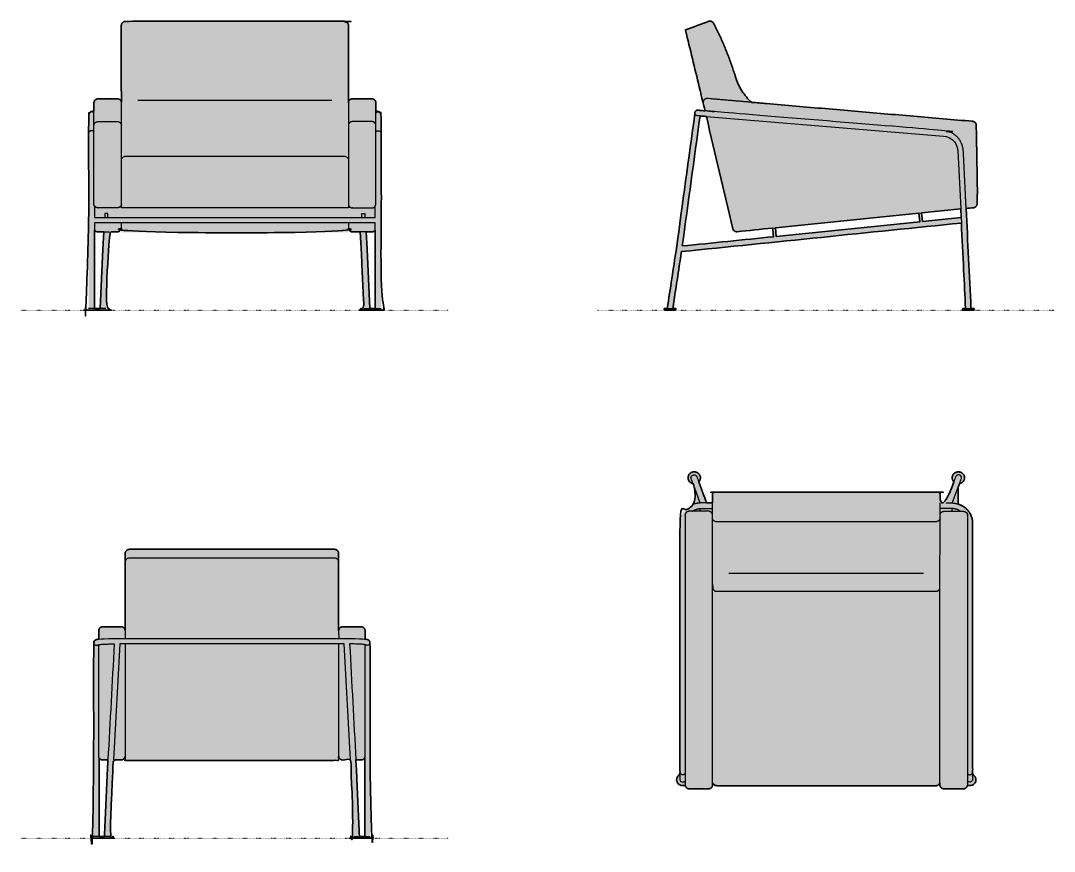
# Model space of a CAD drawing. Header units: millimetres. Extents: x 0 to 2578, y -1349 to 721.
import ezdxf

# ---------------------------------------------------------------- set-up
doc = ezdxf.new("R2010")
doc.units = ezdxf.units.MM
doc.linetypes.add('Dots', pattern=[1, 0, -1])
doc.layers.add('Blocks', color=7, linetype='Continuous')
doc.layers.add('Blocks$Fill', color=7, linetype='Continuous', true_color=0xffffff)
for name, color, linetype, lineweight, true_color in [('Blocks$Inner', 7, 'Continuous', 25, 0x007f00), ('Blocks$Outline', 7, 'Continuous', 35, 0xff3f3f), ('Groud', 7, 'Dots', 25, 0x243775)]:
    doc.layers.add(name, color=color, linetype=linetype, lineweight=lineweight, true_color=true_color)

# ---------------------------------------------------------------- blocks, each defined once
blk = doc.blocks.new('SERIES 3300 Front')
at = {"layer": 'Blocks$Fill', "extrusion": (0, 0, -1)}
h = blk.add_hatch(color=256, dxfattribs=at)
h.paths.add_polyline_path([(156.7, 194.6), (156.9, 194.6), (157.1, 194.6), (157.3, 194.6), (157.5, 194.7), (157.7, 194.7), (157.9, 194.7), (158.1, 194.7), (158.3, 194.8), (158.5, 194.8), (158.7, 194.8), (158.9, 194.9), (159.1, 194.9), (159.5, 195), (159.9, 195.1), (160.2, 195.3), (160.6, 195.4), (160.8, 195.5), (161, 195.6), (161.2, 195.6), (161.4, 195.7), (161.5, 195.8), (161.7, 195.9), (161.9, 196), (162.1, 196.1), (162.2, 196.2), (162.4, 196.3), (162.6, 196.4), (162.7, 196.5), (162.9, 196.6), (163, 196.8), (163.2, 196.9), (163.3, 197), (163.5, 197.1), (163.6, 197.3), (163.8, 197.4), (163.9, 197.6), (164.2, 197.9), (164.4, 198.1), (164.7, 198.5), (165.1, 199.1), (165.4, 199.4), (165.6, 199.7), (165.8, 200), (165.9, 200.2), (166, 200.4), (166.1, 200.5), (166.2, 200.7), (166.2, 200.8), (166.3, 201), (166.4, 201.2), (166.5, 201.3), (166.5, 201.5), (166.6, 201.7), (166.6, 201.9), (166.7, 202), (166.7, 202.2), (166.8, 202.4), (166.8, 202.8), (166.9, 203.1), (167.1, 204.4), (167.1, 193.5), (450.3, 193.5), (733.5, 193.5), (733.5, 204.4), (733.6, 203.5), (733.6, 203.1), (733.7, 202.8), (733.8, 202.4), (733.8, 202.2), (733.8, 202), (733.9, 201.9), (733.9, 201.7), (734, 201.5), (734.1, 201.3), (734.1, 201.2), (734.2, 201), (734.3, 200.8), (734.4, 200.7), (734.4, 200.5), (734.5, 200.4), (734.6, 200.2), (734.7, 200), (734.9, 199.7), (735.2, 199.4), (735.4, 199.1), (735.9, 198.5), (736.1, 198.1), (736.4, 197.9), (736.6, 197.6), (736.8, 197.4), (736.9, 197.3), (737, 197.1), (737.2, 197), (737.3, 196.9), (737.5, 196.8), (737.6, 196.6), (737.8, 196.5), (737.9, 196.4), (738.1, 196.3), (738.3, 196.2), (738.4, 196.1), (738.6, 196), (738.8, 195.9), (739, 195.8), (739.1, 195.7), (739.3, 195.6), (739.5, 195.6), (739.7, 195.5), (739.9, 195.4), (740.3, 195.3), (740.7, 195.1), (741, 195), (741.4, 194.9), (741.6, 194.9), (741.8, 194.8), (742, 194.8), (742.2, 194.8), (742.4, 194.7), (742.6, 194.7), (742.8, 194.7), (743, 194.7), (743.2, 194.6), (743.4, 194.6), (743.6, 194.6), (743.8, 194.6), (762.7, 194.7), (765.2, 150.8), (771.9, 3.5), (770.9, 3.5), (764.2, 3.5), (763.8, 2.9), (763.6, 2.1), (763.5, 1.6), (763.6, 0.9), (763.9, 0), (764.2, -0.4), (790.2, -0.4), (822.1, -0.4), (822.4, 0), (822.7, 0.9), (822.8, 1.6), (822.7, 2.1), (822.5, 2.9), (822.1, 3.5), (822.1, 3.5), (815.3, 3.5), (815.3, 300.3), (814.6, 486.4), (814.6, 486.7), (814.6, 486.9), (814.6, 487.1), (814.6, 487.3), (814.5, 487.5), (814.5, 487.7), (814.5, 487.9), (814.5, 488.1), (814.4, 488.4), (814.4, 488.6), (814.4, 488.8), (814.3, 489), (814.2, 489.2), (814.2, 489.4), (814.1, 489.6), (814.1, 489.7), (814, 489.8), (814, 489.9), (813.9, 490), (813.9, 490.2), (813.8, 490.4), (813.6, 490.5), (813.5, 490.7), (813.4, 490.9), (813.3, 491.1), (813.2, 491.3), (813, 491.4), (812.9, 491.6), (812.7, 491.8), (812.6, 491.9), (812.4, 492.1), (812.3, 492.2), (812.1, 492.4), (811.9, 492.5), (811.8, 492.7), (811.6, 492.8), (811.4, 492.9), (811.2, 493.1), (811.1, 493.2), (810.9, 493.3), (810.7, 493.4), (810.5, 493.5), (810.3, 493.7), (810.1, 493.8), (809.9, 493.9), (809.7, 494), (809.3, 494.2), (808.9, 494.3), (808.5, 494.5), (808.1, 494.6), (807.7, 494.8), (807.3, 494.9), (806.9, 495), (806.5, 495.1), (806, 495.2), (805.6, 495.3), (804.6, 495.4), (803.7, 495.5), (802.7, 495.6), (801.8, 495.7), (801.8, 516.8), (801.7, 517), (801.7, 517.3), (801.7, 517.5), (801.7, 517.7), (801.7, 517.9), (801.6, 518.1), (801.6, 518.4), (801.5, 518.6), (801.5, 518.8), (801.4, 519), (801.4, 519.3), (801.3, 519.5), (801.2, 519.7), (801.1, 519.9), (801, 520.2), (801, 520.4), (800.9, 520.6), (800.7, 520.8), (800.6, 521), (800.5, 521.3), (800.4, 521.5), (800.3, 521.7), (800.1, 521.9), (800, 522.1), (799.8, 522.3), (799.7, 522.5), (799.5, 522.7), (799.3, 522.9), (799.2, 523.1), (799, 523.3), (798.8, 523.5), (798.6, 523.7), (798.4, 523.8), (798.2, 524), (798, 524.2), (797.8, 524.3), (797.6, 524.5), (797.4, 524.6), (797.2, 524.8), (797, 524.9), (796.8, 525), (796.5, 525.2), (796.3, 525.3), (796.1, 525.4), (795.8, 525.5), (795.6, 525.6), (795.4, 525.7), (795.1, 525.8), (794.9, 525.9), (794.7, 526), (794.4, 526.1), (794.2, 526.2), (793.9, 526.2), (793.7, 526.3), (793.5, 526.3), (793.2, 526.4), (793, 526.4), (792.7, 526.5), (792.5, 526.5), (792.3, 526.5), (792, 526.5), (791.8, 526.6), (791.6, 526.6), (791.3, 526.6), (743.8, 526.5), (743.6, 526.5), (743.4, 526.5), (743.1, 526.4), (742.9, 526.4), (742.7, 526.4), (742.4, 526.4), (742.2, 526.3), (742, 526.3), (741.7, 526.2), (741.5, 526.2), (741.2, 526.1), (741, 526.1), (740.7, 526), (740.5, 526), (740.3, 525.9), (740, 525.8), (739.8, 525.7), (739.6, 525.6), (739.3, 525.5), (739.1, 525.4), (738.9, 525.3), (738.6, 525.2), (738.4, 525.1), (738.2, 525), (737.9, 524.9), (737.7, 524.7), (737.5, 524.6), (737.3, 524.5), (737.1, 524.3), (736.9, 524.2), (736.7, 524), (736.5, 523.9), (736.3, 523.7), (736.1, 523.5), (735.9, 523.4), (735.8, 523.2), (735.6, 523), (735.4, 522.8), (735.3, 522.7), (735.1, 522.5), (735, 522.3), (734.8, 522.1), (734.7, 521.9), (734.5, 521.7), (734.4, 521.5), (734.3, 521.3), (734.2, 521.1), (734.1, 520.9), (734, 520.7), (733.9, 520.5), (733.8, 520.3), (733.7, 520.1), (733.6, 519.9), (733.6, 519.7), (733.5, 519.5), (733.4, 519.3), (733.4, 519.1), (733.3, 518.9), (733.3, 518.7), (733.2, 518.5), (733.2, 518.4), (733.2, 518.2), (733.2, 518), (733.2, 517.8), (733.5, 546.8), (733.5, 709.9), (733.5, 710.1), (733.4, 710.8), (733.3, 711.2), (733.2, 711.6), (733.2, 711.7), (733.2, 711.9), (733.1, 712.1), (733.1, 712.3), (733, 712.5), (733, 712.6), (732.9, 712.8), (732.8, 713), (732.8, 713.2), (732.7, 713.3), (732.6, 713.5), (732.5, 713.7), (732.4, 713.8), (732.3, 714), (732.2, 714.2), (732.1, 714.3), (732, 714.5), (731.9, 714.6), (731.7, 714.9), (731.5, 715.2), (731.2, 715.5), (731, 715.8), (730.7, 716.1), (730.4, 716.4), (730.2, 716.6), (729.9, 716.9), (729.7, 717), (729.6, 717.2), (729.4, 717.3), (729.3, 717.4), (729.1, 717.5), (729, 717.6), (728.8, 717.7), (728.6, 717.8), (728.5, 717.9), (728.3, 718), (728.1, 718.1), (728, 718.2), (727.8, 718.3), (727.6, 718.4), (727.3, 718.6), (726.9, 718.7), (726.5, 718.8), (726.1, 719), (725.8, 719.1), (725.4, 719.2), (725, 719.3), (724.6, 719.4), (724.2, 719.5), (723.9, 719.5), (723.1, 719.7), (450.3, 719.7), (177.4, 719.7), (176.7, 719.5), (176.3, 719.5), (175.9, 719.4), (175.5, 719.3), (175.1, 719.2), (174.7, 719.1), (174.4, 719), (174, 718.8), (173.6, 718.7), (173.3, 718.6), (172.9, 718.4), (172.7, 718.3), (172.6, 718.2), (172.4, 718.1), (172.2, 718), (172, 717.9), (171.9, 717.8), (171.7, 717.7), (171.6, 717.6), (171.4, 717.5), (171.2, 717.4), (171.1, 717.3), (170.9, 717.2), (170.8, 717), (170.6, 716.9), (170.4, 716.6), (170.1, 716.4), (169.8, 716.1), (169.6, 715.8), (169.3, 715.5), (169.1, 715.2), (168.8, 714.9), (168.6, 714.6), (168.5, 714.5), (168.4, 714.3), (168.3, 714.2), (168.2, 714), (168.1, 713.8), (168, 713.7), (167.9, 713.5), (167.8, 713.3), (167.7, 713.2), (167.7, 713), (167.6, 712.8), (167.5, 712.6), (167.5, 712.5), (167.4, 712.3), (167.4, 712.1), (167.3, 711.9), (167.3, 711.7), (167.3, 711.6), (167.2, 711.2), (167.2, 710.8), (167.1, 710.1), (167.1, 709.9), (167.1, 688.1), (167.4, 517.8), (167.3, 518), (167.3, 518.2), (167.3, 518.4), (167.3, 518.5), (167.2, 518.7), (167.2, 518.9), (167.1, 519.1), (167.1, 519.3), (167, 519.5), (167, 519.7), (166.9, 519.9), (166.8, 520.1), (166.7, 520.3), (166.6, 520.5), (166.5, 520.7), (166.4, 520.9), (166.3, 521.1), (166.2, 521.3), (166.1, 521.5), (166, 521.7), (165.8, 521.9), (165.7, 522.1), (165.6, 522.3), (165.4, 522.5), (165.3, 522.7), (165.1, 522.8), (164.9, 523), (164.8, 523.2), (164.6, 523.4), (164.4, 523.5), (164.2, 523.7), (164, 523.9), (163.8, 524), (163.6, 524.2), (163.4, 524.3), (163.2, 524.5), (163, 524.6), (162.8, 524.7), (162.6, 524.9), (162.3, 525), (162.1, 525.1), (161.9, 525.2), (161.7, 525.3), (161.4, 525.4), (161.2, 525.5), (161, 525.6), (160.7, 525.7), (160.5, 525.8), (160.2, 525.9), (160, 526), (159.8, 526), (159.5, 526.1), (159.3, 526.1), (159, 526.2), (158.8, 526.2), (158.6, 526.3), (158.3, 526.3), (158.1, 526.4), (157.8, 526.4), (157.6, 526.4), (157.4, 526.4), (157.1, 526.5), (156.9, 526.5), (156.7, 526.5), (109.2, 526.6), (108.9, 526.6), (108.7, 526.6), (108.5, 526.5), (108.2, 526.5), (108, 526.5), (107.8, 526.5), (107.5, 526.4), (107.3, 526.4), (107, 526.3), (106.8, 526.3), (106.6, 526.2), (106.3, 526.2), (106.1, 526.1), (105.8, 526), (105.6, 525.9), (105.4, 525.8), (105.1, 525.7), (104.9, 525.6), (104.7, 525.5), (104.4, 525.4), (104.2, 525.3), (104, 525.2), (103.8, 525), (103.5, 524.9), (103.3, 524.8), (103.1, 524.6), (102.9, 524.5), (102.7, 524.3), (102.5, 524.2), (102.3, 524), (102.1, 523.8), (101.9, 523.7), (101.7, 523.5), (101.5, 523.3), (101.3, 523.1), (101.2, 522.9), (101, 522.7), (100.8, 522.5), (100.7, 522.3), (100.5, 522.1), (100.4, 521.9), (100.3, 521.7), (100.1, 521.5), (100, 521.3), (99.9, 521), (99.8, 520.8), (99.7, 520.6), (99.6, 520.4), (99.5, 520.2), (99.4, 519.9), (99.3, 519.7), (99.2, 519.5), (99.1, 519.3), (99.1, 519), (99, 518.8), (99, 518.6), (98.9, 518.4), (98.9, 518.1), (98.9, 517.9), (98.8, 517.7), (98.8, 517.5), (98.8, 517.3), (98.8, 517), (98.8, 516.8), (98.8, 495.7), (97.8, 495.6), (96.9, 495.5), (95.9, 495.4), (94.9, 495.3), (94.5, 495.2), (94.1, 495.1), (93.6, 495), (93.2, 494.9), (92.8, 494.8), (92.4, 494.6), (92, 494.5), (91.6, 494.3), (91.2, 494.2), (90.8, 494), (90.6, 493.9), (90.4, 493.8), (90.2, 493.7), (90, 493.5), (89.8, 493.4), (89.6, 493.3), (89.5, 493.2), (89.3, 493.1), (89.1, 492.9), (88.9, 492.8), (88.7, 492.7), (88.6, 492.5), (88.4, 492.4), (88.2, 492.2), (88.1, 492.1), (87.9, 491.9), (87.8, 491.8), (87.6, 491.6), (87.5, 491.4), (87.4, 491.3), (87.2, 491.1), (87.1, 490.9), (87, 490.7), (86.9, 490.5), (86.8, 490.4), (86.7, 490.2), (86.6, 490), (86.5, 489.9), (86.5, 489.8), (86.4, 489.7), (86.4, 489.6), (86.3, 489.4), (86.3, 489.2), (86.2, 489), (86.2, 488.8), (86.1, 488.6), (86.1, 488.4), (86, 488.1), (86, 487.9), (86, 487.7), (86, 487.5), (86, 487.3), (86, 487.1), (86, 486.9), (86, 486.7), (86, 486.4), (85.3, 440), (85.2, 3.5), (85.1, 3.5), (78.4, 3.5), (78.1, 2.9), (77.8, 2.1), (77.7, 1.6), (77.8, 0.9), (78.2, 0), (78.4, -0.4), (78.5, -0.4), (136.3, -0.4), (136.6, 0), (136.9, 0.9), (137, 1.6), (136.9, 2.1), (136.7, 2.9), (136.3, 3.5), (136.3, 3.5), (128.6, 3.5), (135.3, 150.8), (137.8, 194.7)], flags=0)
h.paths.add_polyline_path([(777.2, 194.7), (791.4, 194.7), (791.6, 194.7), (791.8, 194.7), (792.1, 194.7), (792.3, 194.7), (792.5, 194.7), (792.7, 194.8), (793, 194.8), (793.2, 194.8), (793.4, 194.9), (793.6, 194.9), (793.8, 195), (794.1, 195), (794.3, 195.1), (794.5, 195.1), (794.7, 195.2), (794.9, 195.3), (795.1, 195.3), (795.3, 195.4), (795.5, 195.5), (795.8, 195.6), (796, 195.7), (796.2, 195.8), (796.4, 195.9), (796.6, 196), (796.8, 196.1), (797, 196.2), (797.1, 196.3), (797.3, 196.4), (797.5, 196.6), (797.7, 196.7), (797.9, 196.8), (798, 197), (798.2, 197.1), (798.4, 197.2), (798.6, 197.4), (798.7, 197.5), (798.9, 197.7), (799, 197.8), (799.2, 198), (799.3, 198.2), (799.5, 198.3), (799.6, 198.5), (799.7, 198.7), (799.9, 198.8), (800, 199), (800, 3.5), (786.5, 3.5), (779.7, 151.5)], flags=0)
h.paths.add_polyline_path([(100.5, 199), (100.6, 198.8), (100.8, 198.7), (100.9, 198.5), (101, 198.3), (101.2, 198.2), (101.3, 198), (101.5, 197.8), (101.6, 197.7), (101.8, 197.5), (102, 197.4), (102.1, 197.2), (102.3, 197.1), (102.5, 197), (102.6, 196.8), (102.8, 196.7), (103, 196.6), (103.2, 196.4), (103.4, 196.3), (103.6, 196.2), (103.8, 196.1), (104, 196), (104.2, 195.9), (104.4, 195.8), (104.6, 195.7), (104.8, 195.6), (105, 195.5), (105.2, 195.4), (105.4, 195.3), (105.6, 195.3), (105.8, 195.2), (106, 195.1), (106.2, 195.1), (106.5, 195), (106.7, 195), (106.9, 194.9), (107.1, 194.9), (107.3, 194.8), (107.6, 194.8), (107.8, 194.8), (108, 194.7), (108.2, 194.7), (108.5, 194.7), (108.7, 194.7), (108.9, 194.7), (109.1, 194.7), (123.3, 194.7), (114.1, 3.5), (100.5, 3.5)], flags=0)
at = {"layer": 'Blocks$Inner'}
for p, q in [((-774.4, 240.6), (-774.4, 230.5)), ((-126.1, 240.6), (-126.1, 230.5))]:
    blk.add_line(p, q, dxfattribs=at)
for points in [[(-167.4, 517.8), (-167.4, 254.8), (-308.7, 254.8), (-450.3, 254.8), (-591.8, 254.8), (-733.1, 254.8), (-733.2, 517.8)], [(-208.2, 522), (-450.2, 522), (-692.3, 522)], [(-733.1, 375.8), (-732.6, 377.2), (-731.5, 378.9), (-730.1, 380.4), (-728.6, 381.5), (-725.9, 382.7), (-724.5, 383.1), (-723.1, 383.3), (-450.3, 383.3), (-177.4, 383.3), (-176, 383.1), (-174.6, 382.7), (-171.9, 381.5), (-170.4, 380.4), (-169, 378.9), (-167.9, 377.2), (-167.4, 375.8)], [(-800, 258.8), (-800, 230.5), (-450.3, 230.5), (-100.5, 230.5), (-100.5, 258.8)], [(-100.5, 199), (-100.5, 216.9), (-450.3, 216.9), (-800, 216.9), (-800, 199)], [(-733.5, 216.9), (-733.5, 204.4)], [(-167.1, 216.9), (-167.1, 204.4)], [(-800, 3.5), (-815.3, 3.5)], [(-771.9, 3.5), (-786.5, 3.5)], [(-128.6, 3.5), (-114.1, 3.5)], [(-100.5, 3.5), (-85.2, 3.5)]]:
    blk.add_lwpolyline(points, dxfattribs=at)
for points, degree, knots in [([(-801.8, 491.5), (-802, 491.7), (-802.6, 492.3), (-803.6, 493), (-805.2, 493.6), (-806.5, 493.8), (-807.3, 493.8), (-808.1, 493.8), (-809.4, 493.6), (-810.9, 493), (-812.5, 492), (-813.3, 490.9), (-814.3, 489.1)], 3, [0, 0, 0, 0, 0.0527891, 0.1083446, 0.1639002, 0.2750113, 0.2750113, 0.2750113, 0.3861224, 0.441678, 0.4972335, 0.6281273, 0.6281273, 0.6281273, 0.6281273]), ([(-98.8, 491.5), (-98.5, 491.7), (-97.9, 492.3), (-96.9, 493), (-95.4, 493.6), (-94.1, 493.8), (-93.2, 493.8), (-92.4, 493.8), (-91.1, 493.6), (-89.6, 493), (-88.1, 492), (-87.2, 490.9), (-86.2, 489.1)], 3, [0, 0, 0, 0, 0.0527891, 0.1083446, 0.1639002, 0.2750113, 0.2750113, 0.2750113, 0.3861224, 0.441678, 0.4972335, 0.6281273, 0.6281273, 0.6281273, 0.6281273]), ([(-801.7, 461), (-800, 469), (-791.4, 469.8), (-767.4, 469.8), (-743.5, 469.8), (-734.8, 469), (-733.1, 461)], 2, [0, 0, 0, 1, 1, 2, 2, 2.998416, 2.998416, 2.998416]), ([(-98.8, 461), (-100.5, 469), (-109.1, 469.8), (-133.1, 469.8), (-157, 469.8), (-165.7, 469), (-167.4, 461)], 2, [0, 0, 0, 1, 1, 2, 2, 2.998416, 2.998416, 2.998416]), ([(-801.8, 444.3), (-802, 444.6), (-802.6, 445.1), (-803.6, 445.8), (-805.2, 446.5), (-806.5, 446.7), (-807.3, 446.7), (-808.9, 446.7), (-810.2, 446.5), (-811.7, 445.8), (-813.1, 444.9), (-814.2, 443.6), (-814.9, 442.2), (-815.1, 441.4), (-815.2, 441)], 3, [0, 0, 0, 0, 0.0528945, 0.1084501, 0.1640056, 0.2751167, 0.2751167, 0.2751167, 0.3862278, 0.4417834, 0.4973389, 0.6084501, 0.6640056, 0.7195612, 0.7195612, 0.7195612, 0.7195612]), ([(-98.8, 444.3), (-98.5, 444.6), (-97.9, 445.1), (-96.9, 445.8), (-95.3, 446.5), (-94.1, 446.7), (-93.2, 446.7), (-91.7, 446.7), (-90.4, 446.5), (-88.8, 445.8), (-87.4, 444.9), (-86.3, 443.6), (-85.6, 442.2), (-85.4, 441.4), (-85.3, 441)], 3, [0, 0, 0, 0, 0.0528945, 0.1084501, 0.1640056, 0.2751167, 0.2751167, 0.2751167, 0.3862278, 0.4417834, 0.4973389, 0.6084501, 0.6640056, 0.7195612, 0.7195612, 0.7195612, 0.7195612])]:
    blk.add_open_spline(points, degree=degree, knots=knots, dxfattribs=at)
for points, weights, degree, knots in [([(-733.1, 263.8), (-733.4, 258.4), (-737.6, 254.6), (-743.5, 254.6), (-759.4, 254.6), (-775.4, 254.6), (-791.4, 254.6), (-796.5, 254.6), (-800.5, 257.6), (-801.8, 262.3), (-801.8, 262.9), (-801.8, 263.6), (-801.8, 264.3), (-801.8, 273.5), (-801.8, 282.7), (-801.8, 291.8), (-801.8, 302.5), (-801.8, 313.1), (-801.8, 323.7), (-801.8, 335.3), (-801.8, 358.4), (-801.8, 381.5), (-801.8, 393.1), (-801.8, 404.3), (-801.8, 415.4), (-801.8, 426.6), (-801.8, 437.7), (-801.8, 448.9), (-801.8, 460.1), (-801.8, 462.2), (-801.8, 464.3), (-801.8, 466.4), (-801.8, 468.5), (-801.8, 470.6), (-801.8, 472.7), (-801.8, 474.8), (-801.8, 476.9), (-801.8, 479), (-801.8, 481.1), (-801.8, 483.2), (-801.8, 485.3), (-801.8, 487.4), (-801.8, 489.5), (-801.8, 491.5), (-801.8, 492.9), (-801.8, 494.3), (-801.8, 495.7)], [1, 0.818177228789, 0.818177228789, 1, 1, 1, 1, 0.857354136518, 0.857354136518, 1, 1, 1, 1, 1, 1, 1, 1, 1, 1, 1, 1, 1, 1, 1, 1, 1, 1, 1, 1, 1, 1, 1, 1, 1, 1, 1, 1, 1, 1, 1, 1, 1, 1, 1, 1, 1, 1], 3, [0, 0, 0, 0, 15.175389, 15.175389, 15.175389, 16.175389, 16.175389, 16.175389, 29.890442, 29.890442, 29.890442, 30.890442, 30.890442, 30.890442, 31.890442, 31.890442, 31.890442, 32.890442, 32.890442, 32.890442, 33.390442, 33.890442, 33.890442, 33.890442, 34.890442, 34.890442, 34.890442, 35.890442, 35.890442, 35.890442, 36.890442, 36.890442, 36.890442, 37.890442, 37.890442, 37.890442, 38.890442, 38.890442, 38.890442, 39.890442, 39.890442, 39.890442, 40.890442, 40.890442, 40.890442, 41.890442, 41.890442, 41.890442, 41.890442]), ([(-167.4, 263.8), (-167.1, 258.4), (-162.9, 254.6), (-157, 254.6), (-141.1, 254.6), (-125.1, 254.6), (-109.1, 254.6), (-104, 254.6), (-100, 257.6), (-98.8, 262.3), (-98.8, 262.9), (-98.8, 263.6), (-98.8, 264.3), (-98.8, 273.5), (-98.8, 282.7), (-98.8, 291.8), (-98.8, 302.5), (-98.8, 313.1), (-98.8, 323.7), (-98.8, 335.3), (-98.8, 358.4), (-98.8, 381.5), (-98.8, 393.1), (-98.8, 404.3), (-98.8, 415.4), (-98.8, 426.6), (-98.8, 437.7), (-98.8, 448.9), (-98.8, 460.1), (-98.8, 462.2), (-98.8, 464.3), (-98.8, 466.4), (-98.8, 468.5), (-98.8, 470.6), (-98.8, 472.7), (-98.8, 474.8), (-98.8, 476.9), (-98.8, 479), (-98.8, 481.1), (-98.8, 483.2), (-98.8, 485.3), (-98.8, 487.4), (-98.8, 489.5), (-98.8, 491.5), (-98.8, 492.9), (-98.8, 494.3), (-98.8, 495.7)], [1, 0.818177228789, 0.818177228789, 1, 1, 1, 1, 0.857354136518, 0.857354136518, 1, 1, 1, 1, 1, 1, 1, 1, 1, 1, 1, 1, 1, 1, 1, 1, 1, 1, 1, 1, 1, 1, 1, 1, 1, 1, 1, 1, 1, 1, 1, 1, 1, 1, 1, 1, 1, 1], 3, [0, 0, 0, 0, 15.175389, 15.175389, 15.175389, 16.175389, 16.175389, 16.175389, 29.890442, 29.890442, 29.890442, 30.890442, 30.890442, 30.890442, 31.890442, 31.890442, 31.890442, 32.890442, 32.890442, 32.890442, 33.390442, 33.890442, 33.890442, 33.890442, 34.890442, 34.890442, 34.890442, 35.890442, 35.890442, 35.890442, 36.890442, 36.890442, 36.890442, 37.890442, 37.890442, 37.890442, 38.890442, 38.890442, 38.890442, 39.890442, 39.890442, 39.890442, 40.890442, 40.890442, 40.890442, 41.890442, 41.890442, 41.890442, 41.890442]), ([(-767.1, 230.5), (-767.1, 235.5), (-767.1, 240.6), (-767.1, 240.9), (-770.7, 240.9), (-772.3, 240.9), (-773.3, 240.8), (-774.4, 240.7), (-774.4, 240.6)], [1, 1, 1, 0.707106781187, 1, 0.853573093837, 0.853553393244, 0.853533690455, 0.999953837078], 2, [0, 0, 0, 1, 1, 2.570796, 2.570796, 3.356089, 3.356089, 4.141469, 4.141469, 4.141469]), ([(-133.4, 230.5), (-133.4, 235.5), (-133.4, 240.6), (-133.4, 240.9), (-129.8, 240.9), (-128.3, 240.9), (-127.2, 240.8), (-126.1, 240.7), (-126.1, 240.6)], [1, 1, 1, 0.707106781187, 1, 0.853573093837, 0.853553393244, 0.853533690455, 0.999953837078], 2, [0, 0, 0, 1, 1, 2.570796, 2.570796, 3.356089, 3.356089, 4.141469, 4.141469, 4.141469])]:
    blk.add_rational_spline(points, weights, degree=degree, knots=knots, dxfattribs=at)
for points, degree in [([(-777.2, 194.7), (-772.4, 194.7), (-767.5, 194.7), (-762.7, 194.7)], 3), ([(-123.3, 194.7), (-128.1, 194.7), (-133, 194.7), (-137.8, 194.7)], 3), ([(-792.6, -0.5), (-791.1, 1.5), (-792.6, 3.5)], 2), ([(-107.9, -0.5), (-109.4, 1.5), (-107.9, 3.5)], 2)]:
    blk.add_open_spline(points, degree=degree, dxfattribs=at)
at = {"layer": 'Blocks$Outline'}
for points in [[(-800, 199), (-800, 3.5), (-786.5, 3.5), (-779.7, 151.5), (-777.2, 194.7)], [(-123.3, 194.7), (-120.8, 151.5), (-114.1, 3.5), (-100.5, 3.5), (-100.5, 199)]]:
    blk.add_lwpolyline(points, dxfattribs=at)
blk.add_rational_spline([(-156.7, 194.6), (-150.4, 194.7), (-144.1, 194.7), (-137.8, 194.7), (-137, 180.1), (-136.2, 165.4), (-135.3, 150.8), (-133.1, 101.7), (-130.8, 52.6), (-128.6, 3.5), (-129, 3.5), (-130.6, 3.5), (-133.2, 3.5), (-135.6, 3.5), (-136.3, 3.5), (-136.3, 3.5), (-136.3, 3.5), (-136.4, 3.3), (-136.5, 3.1), (-136.7, 2.9), (-136.8, 2.6), (-136.8, 2.4), (-136.9, 2.1), (-137, 1.9), (-137, 1.8), (-137, 1.6), (-137, 1.3), (-136.9, 1.1), (-136.9, 0.9), (-136.8, 0.6), (-136.7, 0.3), (-136.6, 0), (-136.5, -0.1), (-136.4, -0.3), (-136.3, -0.4), (-106.7, -0.4), (-105.6, -0.4), (-104.1, -0.4), (-102.4, -0.4), (-101.7, -0.4), (-100.3, -0.4), (-98, -0.4), (-95.4, -0.4), (-92.9, -0.4), (-90.3, -0.4), (-87.8, -0.4), (-85.5, -0.4), (-83.2, -0.4), (-81.2, -0.4), (-79.6, -0.4), (-78.8, -0.4), (-78.5, -0.4), (-78.4, -0.4), (-78.4, -0.4), (-78.3, -0.3), (-78.2, -0.1), (-78.2, 0), (-78, 0.3), (-77.9, 0.6), (-77.8, 0.9), (-77.8, 1.1), (-77.8, 1.3), (-77.7, 1.6), (-77.8, 1.8), (-77.8, 1.9), (-77.8, 2.1), (-77.9, 2.4), (-78, 2.6), (-78.1, 2.9), (-78.2, 3.1), (-78.3, 3.3), (-78.4, 3.5), (-78.4, 3.5), (-78.5, 3.5), (-79.2, 3.5), (-81.5, 3.5), (-83.8, 3.5), (-85.2, 3.5), (-85.2, 3.5), (-85.2, 102.4), (-85.3, 201.4), (-85.3, 300.3), (-85.3, 332.3), (-85.3, 364.4), (-85.3, 396.4), (-85.3, 399.1), (-85.3, 401.8), (-85.3, 404.6), (-85.3, 406.9), (-85.3, 409.2), (-85.3, 411.5), (-85.3, 415.1), (-85.3, 418.8), (-85.3, 422.4), (-85.3, 424.7), (-85.3, 427), (-85.3, 429.2), (-85.3, 430.6), (-85.3, 432), (-85.3, 433.4), (-85.3, 434.9), (-85.3, 436.3), (-85.3, 437.8), (-85.3, 438.6), (-85.3, 439.3), (-85.3, 440), (-85.5, 455.5), (-85.7, 471), (-86, 486.4), (-85.9, 487.6), (-86.2, 489.9), (-88.4, 492.7), (-91.6, 494.5), (-94.8, 495.3), (-97.5, 495.6), (-98.8, 495.7), (-98.8, 502.7), (-98.8, 509.8), (-98.8, 516.8), (-98.9, 522.5), (-103.2, 526.4), (-109.2, 526.6), (-125, 526.5), (-140.8, 526.5), (-156.7, 526.5), (-162.7, 526.3), (-167, 522.8), (-167.4, 517.8), (-167.3, 527.4), (-167.2, 537.1), (-167.1, 546.8), (-167.1, 570.3), (-167.1, 593.9), (-167.1, 617.4), (-167.1, 641), (-167.1, 664.5), (-167.1, 688.1), (-167.1, 695.3), (-167.1, 702.6), (-167.1, 709.9), (-167.1, 710), (-167.1, 710), (-167.1, 710.1), (-167.2, 711.1), (-167.4, 713.1), (-169.2, 715.6), (-171.4, 717.7), (-174.3, 719.1), (-176.4, 719.5), (-177.4, 719.7), (-268.4, 719.7), (-359.3, 719.7), (-450.3, 719.7), (-541.2, 719.7), (-632.1, 719.7), (-723.1, 719.7), (-724.1, 719.5), (-726.2, 719.1), (-729.1, 717.7), (-731.3, 715.6), (-733.1, 713.1), (-733.3, 711.1), (-733.5, 710.1), (-733.5, 710), (-733.5, 710), (-733.5, 709.9), (-733.5, 702.6), (-733.5, 695.3), (-733.5, 688.1), (-733.5, 664.5), (-733.5, 641), (-733.5, 617.4), (-733.5, 593.9), (-733.5, 570.3), (-733.5, 546.8), (-733.4, 537.1), (-733.3, 527.4), (-733.2, 517.8), (-733.5, 522.8), (-737.9, 526.3), (-743.8, 526.5), (-759.7, 526.5), (-775.5, 526.5), (-791.3, 526.6), (-797.3, 526.4), (-801.6, 522.5), (-801.8, 516.8), (-801.8, 509.8), (-801.8, 502.7), (-801.8, 495.7), (-803, 495.6), (-805.7, 495.3), (-808.9, 494.5), (-812.1, 492.7), (-814.3, 489.9), (-814.6, 487.6), (-814.6, 486.4), (-814.8, 471), (-815, 455.5), (-815.2, 440), (-815.2, 439.3), (-815.2, 438.6), (-815.2, 437.8), (-815.2, 436.3), (-815.2, 434.9), (-815.2, 433.4), (-815.2, 432), (-815.2, 430.6), (-815.2, 429.2), (-815.2, 427), (-815.2, 424.7), (-815.2, 422.4), (-815.2, 418.8), (-815.2, 415.1), (-815.3, 411.5), (-815.3, 409.2), (-815.3, 406.9), (-815.3, 404.6), (-815.3, 401.8), (-815.3, 399.1), (-815.3, 396.4), (-815.3, 364.4), (-815.3, 332.3), (-815.3, 300.3), (-815.3, 201.4), (-815.3, 102.4), (-815.3, 3.5), (-815.3, 3.5), (-816.7, 3.5), (-819, 3.5), (-821.4, 3.5), (-822, 3.5), (-822.1, 3.5), (-822.1, 3.5), (-822.2, 3.3), (-822.3, 3.1), (-822.5, 2.9), (-822.5, 2.6), (-822.6, 2.4), (-822.7, 2.1), (-822.7, 1.9), (-822.8, 1.8), (-822.8, 1.6), (-822.8, 1.3), (-822.7, 1.1), (-822.7, 0.9), (-822.6, 0.6), (-822.5, 0.3), (-822.4, 0), (-822.3, -0.1), (-822.2, -0.3), (-822.1, -0.4), (-822.1, -0.4), (-822, -0.4), (-821.8, -0.4), (-820.9, -0.4), (-819.3, -0.4), (-817.3, -0.4), (-815, -0.4), (-812.7, -0.4), (-810.2, -0.4), (-807.7, -0.4), (-805.1, -0.4), (-802.6, -0.4), (-800.3, -0.4), (-798.8, -0.4), (-798.1, -0.4), (-796.4, -0.4), (-794.9, -0.4), (-793.9, -0.4), (-764.2, -0.4), (-764.1, -0.3), (-764, -0.1), (-763.9, 0), (-763.8, 0.3), (-763.7, 0.6), (-763.6, 0.9), (-763.6, 1.1), (-763.5, 1.3), (-763.5, 1.6), (-763.5, 1.8), (-763.6, 1.9), (-763.6, 2.1), (-763.7, 2.4), (-763.8, 2.6), (-763.8, 2.9), (-764, 3.1), (-764.1, 3.3), (-764.2, 3.5), (-764.2, 3.5), (-764.3, 3.5), (-764.9, 3.5), (-767.3, 3.5), (-769.9, 3.5), (-771.6, 3.5), (-771.9, 3.5), (-769.7, 52.6), (-767.4, 101.7), (-765.2, 150.8), (-764.3, 165.4), (-763.5, 180.1), (-762.7, 194.7), (-756.4, 194.7), (-750.1, 194.7), (-743.8, 194.6), (-742.8, 194.6), (-740.6, 195), (-737.6, 196.3), (-735.6, 198.7), (-733.8, 201.3), (-733.6, 203.2), (-733.5, 204.4), (-733.5, 200.8), (-733.5, 197.1), (-733.5, 193.5), (-639.1, 193.5), (-544.7, 193.5), (-450.3, 193.5), (-355.9, 193.5), (-261.5, 193.5), (-167.1, 193.5), (-167.1, 197.1), (-167.1, 200.8), (-167.1, 204.4), (-166.9, 203.2), (-166.7, 201.3), (-164.9, 198.7), (-162.9, 196.3), (-159.9, 195), (-157.8, 194.6), (-156.7, 194.6)], [1, 1, 1, 1, 1, 1, 1, 1, 1, 1, 1, 1, 1, 1, 1, 1, 1, 1, 1, 1, 1, 1, 1, 1, 1, 1, 1, 1, 1, 1, 1, 1, 1, 1, 1, 1, 1, 1, 1, 1, 1, 1, 1, 1, 1, 1, 1, 1, 1, 1, 1, 1, 1, 1, 1, 1, 1, 1, 1, 1, 1, 1, 1, 1, 1, 1, 1, 1, 1, 1, 1, 1, 1, 1, 1, 1, 1, 1, 1, 1, 1, 1, 1, 1, 1, 1, 1, 1, 1, 1, 1, 1, 1, 1, 1, 1, 1, 1, 1, 1, 1, 1, 1, 1, 1, 1, 1, 1, 1, 1, 1, 1, 1, 1, 1, 1, 1, 1, 1, 0.815968447194, 0.815968447194, 1, 1, 1, 1, 0.815968447196, 0.815968447196, 1, 1, 1, 1, 1, 1, 1, 1, 1, 1, 1, 1, 1, 1, 1, 1, 1, 1, 1, 1, 1, 1, 1, 1, 1, 1, 1, 1, 1, 1, 1, 1, 1, 1, 1, 1, 1, 1, 1, 1, 1, 1, 1, 1, 1, 1, 1, 1, 1, 1, 1, 0.815968447196, 0.815968447196, 1, 1, 1, 1, 0.815968447194, 0.815968447194, 1, 1, 1, 1, 1, 1, 1, 1, 1, 1, 1, 1, 1, 1, 1, 1, 1, 1, 1, 1, 1, 1, 1, 1, 1, 1, 1, 1, 1, 1, 1, 1, 1, 1, 1, 1, 1, 1, 1, 1, 1, 1, 1, 1, 1, 1, 1, 1, 1, 1, 1, 1, 1, 1, 1, 1, 1, 1, 1, 1, 1, 1, 1, 1, 1, 1, 1, 1, 1, 1, 1, 1, 1, 1, 1, 1, 1, 1, 1, 1, 1, 1, 1, 1, 1, 1, 1, 1, 1, 1, 1, 1, 1, 1, 1, 1, 1, 1, 1, 1, 1, 1, 1, 1, 1, 1, 1, 1, 1, 1, 1, 1, 1, 1, 1, 1, 1, 1, 1, 1, 1, 1, 1, 1, 1, 1, 1, 1, 1, 1, 1, 1, 1, 1, 1, 1, 1, 1, 1, 1, 1, 1, 1, 1, 1], degree=3, knots=[0, 0, 0, 0, 1, 1, 1, 2, 2, 2, 3, 3, 3, 3.026163, 3.126247, 3.22633, 3.326413, 3.341344, 3.341344, 3.341344, 4.341344, 4.341344, 4.341344, 5.341344, 5.341344, 5.341344, 6.341344, 6.341344, 6.341344, 7.341344, 7.341344, 7.341344, 8.341344, 8.341344, 8.341344, 9.341344, 9.341344, 9.341344, 9.361067, 9.499956, 9.499956, 9.499956, 9.555511, 9.611067, 9.666622, 9.722178, 9.777733, 9.833289, 9.888845, 9.9444, 10.013845, 10.083289, 10.152733, 10.187456, 10.215049, 10.215049, 10.215049, 11.215049, 11.215049, 11.215049, 12.215049, 12.215049, 12.215049, 13.215049, 13.215049, 13.215049, 14.215049, 14.215049, 14.215049, 15.215049, 15.215049, 15.215049, 16.215049, 16.215049, 16.215049, 16.22998, 16.33007, 16.430161, 16.530251, 16.534147, 16.534147, 16.534147, 17.534147, 17.534147, 17.534147, 18.534147, 18.534147, 18.534147, 19.534147, 19.534147, 19.534147, 20.534147, 20.534147, 20.534147, 21.534147, 21.534147, 21.534147, 22.534147, 22.534147, 22.534147, 23.534147, 23.534147, 23.534147, 24.534147, 24.534147, 24.534147, 25.534147, 25.534147, 25.534147, 26.534147, 26.534147, 26.534147, 27.534147, 28.534147, 29.534147, 30.534147, 31.534147, 31.534147, 31.534147, 53.173458, 53.173458, 53.173458, 68.751477, 68.751477, 68.751477, 114.807962, 114.807962, 114.807962, 130.385981, 130.385981, 130.385981, 131.385981, 131.385981, 131.385981, 132.385981, 132.385981, 132.385981, 133.385981, 133.385981, 133.385981, 134.385981, 134.385981, 134.385981, 134.397889, 134.397889, 134.397889, 135.397892, 136.397894, 137.397897, 138.397899, 139.397889, 139.397889, 139.397889, 140.397889, 140.397889, 140.397889, 141.397889, 141.397889, 141.397889, 142.397879, 143.397881, 144.397884, 145.397886, 146.397889, 146.397889, 146.397889, 146.409796, 146.409796, 146.409796, 147.409796, 147.409796, 147.409796, 148.409796, 148.409796, 148.409796, 149.409796, 149.409796, 149.409796, 150.409796, 150.409796, 150.409796, 165.987815, 165.987815, 165.987815, 212.0443, 212.0443, 212.0443, 227.622319, 227.622319, 227.622319, 249.261631, 249.261631, 249.261631, 250.261631, 251.261631, 252.261631, 253.261631, 254.261631, 254.261631, 254.261631, 255.261631, 255.261631, 255.261631, 256.261631, 256.261631, 256.261631, 257.261631, 257.261631, 257.261631, 258.261631, 258.261631, 258.261631, 259.261631, 259.261631, 259.261631, 260.261631, 260.261631, 260.261631, 261.261631, 261.261631, 261.261631, 262.261631, 262.261631, 262.261631, 263.261631, 263.261631, 263.261631, 264.261631, 264.261631, 264.261631, 264.265527, 264.365617, 264.465707, 264.565798, 264.580729, 264.580729, 264.580729, 265.580729, 265.580729, 265.580729, 266.580729, 266.580729, 266.580729, 267.580729, 267.580729, 267.580729, 268.580729, 268.580729, 268.580729, 269.580729, 269.580729, 269.580729, 270.580729, 270.580729, 270.580729, 270.608322, 270.643044, 270.712489, 270.781933, 270.851378, 270.906933, 270.962489, 271.018044, 271.0736, 271.129155, 271.184711, 271.240267, 271.295822, 271.295822, 271.295822, 271.434711, 271.454434, 271.454434, 271.454434, 272.454434, 272.454434, 272.454434, 273.454434, 273.454434, 273.454434, 274.454434, 274.454434, 274.454434, 275.454434, 275.454434, 275.454434, 276.454434, 276.454434, 276.454434, 277.454434, 277.454434, 277.454434, 277.469365, 277.569448, 277.669531, 277.769614, 277.795778, 277.795778, 277.795778, 278.795778, 278.795778, 278.795778, 279.795778, 279.795778, 279.795778, 280.795778, 280.795778, 280.795778, 281.795778, 282.795778, 283.795778, 284.795778, 285.795778, 285.795778, 285.795778, 286.795778, 286.795778, 286.795778, 287.795778, 287.795778, 287.795778, 288.795778, 288.795778, 288.795778, 289.795778, 289.795778, 289.795778, 290.795778, 291.795778, 292.795778, 293.795778, 294.795778, 294.795778, 294.795778, 294.795778], dxfattribs=at)
for points, knots in [([(-777.2, 194.7), (-781.9, 194.7), (-786.7, 194.7), (-791.4, 194.7), (-791.7, 194.7), (-792.3, 194.7), (-793, 194.8), (-793.6, 194.9), (-794.1, 195), (-794.5, 195.1), (-794.9, 195.3), (-795.3, 195.4), (-795.8, 195.6), (-796.2, 195.8), (-796.6, 196), (-797, 196.2), (-797.3, 196.4), (-797.7, 196.7), (-798, 197), (-798.4, 197.2), (-798.7, 197.5), (-799, 197.8), (-799.3, 198.2), (-799.6, 198.5), (-799.8, 198.8), (-800, 199), (-800, 199.1)], [2.000745, 2.000745, 2.000745, 2.000745, 2.493509, 2.493509, 2.493509, 2.549065, 2.60462, 2.632398, 2.660176, 2.687954, 2.715731, 2.743509, 2.771287, 2.799065, 2.826843, 2.85462, 2.882398, 2.910176, 2.937954, 2.965731, 2.993509, 3.021287, 3.049065, 3.076843, 3.10462, 3.12348, 3.12348, 3.12348, 3.12348]), ([(-100.5, 199), (-100.5, 199), (-100.7, 198.8), (-100.9, 198.5), (-101.2, 198.2), (-101.5, 197.8), (-101.8, 197.5), (-102.1, 197.2), (-102.5, 197), (-102.8, 196.7), (-103.2, 196.4), (-103.6, 196.2), (-104, 196), (-104.4, 195.8), (-104.8, 195.6), (-105.2, 195.4), (-105.6, 195.3), (-106, 195.1), (-106.5, 195), (-106.9, 194.9), (-107.5, 194.8), (-108.2, 194.7), (-108.8, 194.7), (-109.1, 194.7), (-113.9, 194.7), (-118.6, 194.7), (-123.3, 194.7)], [1.564596, 1.564596, 1.564596, 1.564596, 1.583456, 1.611234, 1.639012, 1.66679, 1.694567, 1.722345, 1.750123, 1.777901, 1.805679, 1.833456, 1.861234, 1.889012, 1.91679, 1.944567, 1.972345, 2.000123, 2.027901, 2.055679, 2.083456, 2.139012, 2.194567, 2.194567, 2.194567, 2.687331, 2.687331, 2.687331, 2.687331])]:
    blk.add_open_spline(points, degree=3, knots=knots, dxfattribs=at)
blk = doc.blocks.new('SERIES 3300 Side')
at = {"layer": 'Blocks$Fill', "extrusion": (0, 0, -1)}
h = blk.add_hatch(color=256, dxfattribs=at)
h.paths.add_polyline_path([(105.8, 0.6), (106.1, 0), (106.3, 0), (109.2, 0), (113.8, 0), (133.9, 0), (133.9, 0), (133.9, 0), (134.1, 0.4), (134.4, 1.3), (134.5, 2), (134.5, 2.5), (134.2, 3.3), (133.9, 3.9), (133.4, 3.9), (127.3, 3.9), (132, 99.2), (137.7, 216.7), (835.6, 145.7), (857.2, 3.9), (855.6, 3.9), (850.4, 3.9), (850.1, 3.5), (849.8, 2.6), (849.7, 1.9), (849.8, 1.4), (850, 0.6), (850.4, 0), (850.4, 0), (875.1, 0), (877.7, 0), (878.1, 0), (878.4, 0.4), (878.7, 1.3), (878.8, 2), (878.7, 2.5), (878.5, 3.3), (878.1, 3.9), (878.1, 3.9), (871.1, 3.9), (848.4, 152.5), (802.2, 489.6), (802.2, 489.7), (802.3, 489.8), (802.3, 489.9), (802.3, 490), (802.3, 490.2), (802.3, 490.3), (802.4, 490.4), (802.4, 490.5), (802.4, 490.7), (802.4, 490.8), (802.4, 491), (802.4, 491.1), (802.4, 491.3), (802.4, 491.4), (802.4, 491.6), (802.4, 491.7), (802.4, 491.9), (802.3, 492), (802.3, 492.2), (802.3, 492.3), (802.3, 492.5), (802.2, 492.6), (802.2, 492.7), (802.2, 492.9), (802.1, 493), (802.1, 493.2), (802, 493.3), (802, 493.5), (801.9, 493.6), (801.9, 493.7), (801.8, 493.9), (801.8, 494), (801.7, 494.1), (801.6, 494.3), (801.6, 494.4), (801.5, 494.5), (801.4, 494.7), (801.3, 494.8), (801.3, 494.9), (801.2, 495), (801.1, 495.2), (801, 495.3), (800.9, 495.4), (800.8, 495.5), (800.7, 495.6), (800.6, 495.8), (800.5, 495.9), (800.4, 496), (799.6, 496.6), (799.5, 496.7), (799.3, 496.8), (799.2, 496.9), (799.1, 497), (799, 497), (798.9, 497.1), (798.8, 497.2), (798.7, 497.2), (798.5, 497.3), (798.4, 497.4), (798.3, 497.4), (798.2, 497.5), (798, 497.5), (797.9, 497.6), (797.8, 497.6), (797.6, 497.6), (797.1, 497.8), (796.9, 497.8), (796.6, 497.9), (796.5, 497.9), (796.4, 497.9), (796.1, 497.9), (795.8, 498), (795.5, 498), (795.4, 498), (795.2, 498), (794.9, 498), (776.9, 496.5), (789.2, 547.1), (823.4, 688.4), (823.9, 690.6), (825.7, 698), (825.7, 698), (825.7, 698), (825.7, 698), (825.7, 698), (825.7, 698), (767.7, 719.7), (767.5, 719.8), (767.3, 719.8), (767.1, 719.9), (766.9, 719.9), (766.7, 720), (766.5, 720), (766.4, 720.1), (766.2, 720.1), (766, 720.1), (765.8, 720.1), (765.6, 720.2), (765.4, 720.2), (765.3, 720.2), (765.1, 720.2), (764.9, 720.2), (764.7, 720.2), (764.5, 720.2), (764.3, 720.2), (764.2, 720.2), (764, 720.2), (763.8, 720.2), (763.6, 720.2), (763.4, 720.1), (763.2, 720.1), (763.1, 720.1), (762.9, 720), (762.7, 720), (762.5, 720), (762.3, 719.9), (762.2, 719.9), (762, 719.8), (761.8, 719.8), (761.4, 719.7), (761.1, 719.5), (760.7, 719.4), (760.4, 719.2), (760.1, 719.1), (759.7, 718.9), (759.4, 718.7), (759.1, 718.5), (758.8, 718.3), (758.5, 718.1), (758.2, 717.9), (757.9, 717.7), (757.6, 717.4), (757.4, 717.2), (757.1, 716.9), (756.8, 716.6), (756.3, 716), (756, 715.4), (755.8, 715.2), (755.7, 715), (738.5, 680.2), (732.5, 666.7), (726.8, 653.2), (721.4, 639.5), (711.2, 611.9), (701.8, 584), (700.8, 580.5), (699.3, 576), (697.7, 571.6), (695.9, 567.2), (694, 562.9), (692, 558.7), (689.8, 554.5), (687.4, 550.4), (685, 546.3), (682.4, 542.4), (679.6, 538.5), (676.8, 534.8), (673.8, 531.1), (670.7, 527.6), (667.5, 524.2), (664.1, 520.8), (660.6, 517.6), (624, 514.5), (109.6, 470.4), (109.4, 470.3), (109.2, 470.3), (109, 470.3), (108.9, 470.3), (108.7, 470.2), (108.5, 470.2), (108.3, 470.2), (108.2, 470.1), (108, 470.1), (107.8, 470.1), (107.6, 470), (107.5, 469.9), (107.3, 469.9), (107.1, 469.8), (107, 469.8), (106.8, 469.7), (106.6, 469.6), (106.5, 469.6), (106.3, 469.5), (106.1, 469.4), (106, 469.3), (105.8, 469.3), (105.7, 469.2), (105.5, 469.1), (105.4, 469), (105.2, 468.9), (105.1, 468.8), (104.9, 468.7), (104.8, 468.6), (104.6, 468.5), (104.5, 468.4), (104.3, 468.3), (104.2, 468.2), (104.1, 468), (103.9, 467.9), (103.8, 467.8), (103.7, 467.7), (103.5, 467.6), (103.4, 467.4), (103.3, 467.3), (103.2, 467.2), (103, 467), (102.9, 466.9), (102.8, 466.8), (102.7, 466.6), (102.6, 466.5), (102.5, 466.3), (102.4, 466.2), (102.3, 466), (102.2, 465.9), (102.1, 465.7), (102, 465.6), (101.9, 465.4), (101.8, 465.3), (101.7, 465.1), (101.7, 465), (101.6, 464.8), (101.5, 464.6), (101.4, 464.5), (101.4, 464.3), (101.3, 464.1), (101.2, 464), (101.2, 463.8), (101.1, 463.6), (101.1, 463.5), (101, 463.3), (101, 463.1), (100.9, 463), (100.9, 462.8), (100.8, 462.6), (100.8, 462.4), (100.8, 462.3), (100.8, 462.1), (100.7, 461.9), (100.7, 461.7), (100.7, 461.5), (100.7, 461.4), (100.7, 461.2), (100.7, 461), (100.6, 460.8), (100, 427.3), (98, 324.2), (97.9, 308.3), (97.7, 292.3), (98.5, 264.6), (98.5, 264.4), (98.5, 264.2), (98.5, 264.1), (98.5, 263.9), (98.5, 263.7), (98.5, 263.5), (98.6, 263.3), (98.6, 263.2), (98.6, 263), (98.7, 262.8), (98.7, 262.7), (98.7, 262.5), (98.8, 262.3), (98.8, 262.1), (98.9, 262), (98.9, 261.8), (99, 261.6), (99.1, 261.5), (99.1, 261.3), (99.2, 261.2), (99.2, 261), (99.3, 260.8), (99.4, 260.7), (99.5, 260.5), (99.5, 260.4), (99.6, 260.2), (99.7, 260), (99.8, 259.9), (99.9, 259.7), (100, 259.6), (100.1, 259.4), (100.2, 259.3), (100.3, 259.2), (100.4, 259), (100.5, 258.9), (100.6, 258.7), (100.7, 258.6), (100.8, 258.5), (100.9, 258.3), (101.1, 258.2), (101.2, 258.1), (101.3, 257.9), (101.4, 257.8), (101.6, 257.7), (101.7, 257.6), (101.8, 257.5), (102, 257.4), (102.1, 257.2), (102.2, 257.1), (102.4, 257), (102.5, 256.9), (102.7, 256.8), (102.8, 256.7), (102.9, 256.6), (103.1, 256.5), (103.2, 256.4), (103.5, 256.3), (103.8, 256.1), (104, 256.1), (104.2, 256), (104.4, 255.9), (104.6, 255.8), (104.9, 255.7), (105.2, 255.6), (105.4, 255.5), (105.8, 255.4), (106.1, 255.4), (106.4, 255.3), (106.8, 255.2), (107.2, 255.1), (125.8, 253.2), (113.7, 3.9), (112.4, 3.9), (106.1, 3.9), (105.9, 3.5), (105.5, 2.6), (105.5, 1.9), (105.5, 1.4)], flags=0)
h.paths.add_polyline_path([(234.4, 220.6), (138.4, 230.3), (139.4, 251.9), (236.7, 242)], flags=0)
h.paths.add_polyline_path([(599.2, 183.5), (241.2, 219.9), (243.5, 241.3), (601.5, 204.9)], flags=0)
h.paths.add_polyline_path([(707.9, 202.7), (773.6, 482.5), (782.8, 483.3), (789.2, 483.8), (833.6, 159.6), (606, 182.8), (608.3, 204.3), (697.4, 195.2), (697.5, 195.2), (697.7, 195.2), (697.9, 195.2), (698.1, 195.2), (698.2, 195.2), (698.4, 195.2), (698.6, 195.2), (698.8, 195.2), (699, 195.2), (699.1, 195.2), (699.3, 195.2), (699.5, 195.2), (699.6, 195.3), (699.8, 195.3), (700, 195.3), (700.2, 195.3), (700.3, 195.4), (700.5, 195.4), (700.7, 195.4), (700.9, 195.5), (701, 195.5), (701.2, 195.6), (701.4, 195.6), (701.5, 195.7), (701.7, 195.8), (701.9, 195.8), (702, 195.9), (702.2, 195.9), (702.3, 196), (702.5, 196.1), (702.7, 196.2), (702.8, 196.3), (703, 196.3), (703.1, 196.4), (703.3, 196.5), (703.4, 196.6), (703.6, 196.7), (703.7, 196.8), (703.9, 196.9), (704, 197), (704.2, 197.1), (704.3, 197.2), (704.4, 197.3), (704.6, 197.4), (704.7, 197.5), (704.8, 197.6), (705, 197.8), (705.1, 197.9), (705.2, 198), (705.3, 198.1), (705.4, 198.1), (705.4, 198.2), (705.5, 198.3), (705.6, 198.5), (705.7, 198.6), (706, 198.9), (706.3, 199.4), (707.1, 200.6), (707.6, 201.7), (707.7, 202.2), (707.8, 202.5)], flags=0)
at = {"layer": 'Blocks$Inner'}
for p, q in [((-243.5, 241.3), (-236.7, 242)), ((-608.3, 204.3), (-601.5, 204.9))]:
    blk.add_line(p, q, dxfattribs=at)
for points in [[(-773.6, 482.5), (-753.5, 480.8), (-182.4, 433.6), (-174.7, 432.1), (-167.4, 429.1), (-160.8, 424.7), (-155.2, 419.1), (-150.9, 412.5), (-147.9, 405.1), (-146.4, 396.5), (-139.4, 251.9)], [(-138.4, 230.3), (-137.7, 216.7)]]:
    blk.add_lwpolyline(points, dxfattribs=at)
for points, degree, knots in [([(-660.6, 517.6), (-679.1, 519.2), (-697.5, 520.8), (-734.2, 523.9), (-771, 527.1), (-772.8, 527.2), (-776.4, 526.1), (-779.3, 523.8), (-781.2, 520.6), (-781.7, 516.9), (-781.4, 515.1)], 2, [0, 0, 0, 0.50136, 0.50136, 1.50136, 1.50136, 2.50136, 3.50136, 4.50136, 5.50136, 6.50136, 6.50136, 6.50136]), ([(-125.8, 253.2), (-127, 277.2), (-128.1, 301.1), (-130.5, 349.2), (-132.8, 397.2), (-133.4, 404.8), (-138.6, 419.1), (-147.3, 431.5), (-159.4, 440.8), (-173.6, 446.1), (-181.1, 447.2), (-466.7, 470.8), (-752.3, 494.4), (-756.5, 494.8), (-760.6, 495.1), (-764.1, 495.4), (-767.6, 495.7), (-770.4, 496), (-773.3, 496.2), (-775.1, 496.3), (-776.9, 496.5)], 2, [0, 0, 0, 1, 1, 2, 2, 3, 4, 5, 6, 7, 7, 8, 8, 9, 9, 10, 10, 11, 11, 12, 12, 12]), ([(-789.2, 483.8), (-789.4, 483.8), (-789.6, 483.8), (-789.8, 483.9), (-791, 484), (-792.2, 484.1), (-793.4, 484.2), (-794, 484.2), (-794.6, 484.2), (-795.1, 484.3), (-795.3, 484.3), (-795.5, 484.3), (-795.6, 484.3), (-795.6, 484.3), (-795.7, 484.3), (-795.7, 484.3), (-797.7, 484.6), (-798.4, 484.9), (-799.5, 485.5), (-800.7, 486.5), (-801.6, 487.8), (-802.1, 489), (-802.2, 489.5), (-802.2, 489.6)], 3, [0, 0, 0, 0, 1, 1, 1, 2, 2, 2, 3, 3, 3, 4, 4, 4, 5, 5, 5, 5.055556, 5.111111, 5.166667, 5.277778, 5.333333, 5.342843, 5.342843, 5.342843, 5.342843]), ([(-871.1, 3.9), (-870.1, 3.9), (-867.6, 3.9), (-863.6, 3.9), (-859.9, 3.9), (-857.9, 3.9), (-857.2, 3.9)], 3, [0.1210939, 0.1210939, 0.1210939, 0.1210939, 0.2, 0.3, 0.4, 0.4534698, 0.4534698, 0.4534698, 0.4534698]), ([(-127.3, 3.9), (-126.6, 3.9), (-124.4, 3.9), (-120.7, 3.9), (-116.8, 3.9), (-114.5, 3.9), (-113.7, 3.9)], 3, [0.5371611, 0.5371611, 0.5371611, 0.5371611, 0.6, 0.7, 0.8, 0.8661243, 0.8661243, 0.8661243, 0.8661243])]:
    blk.add_open_spline(points, degree=degree, knots=knots, dxfattribs=at)
at = {"layer": 'Blocks$Outline'}
blk.add_lwpolyline([(-599.2, 183.5), (-241.2, 219.9), (-243.5, 241.3), (-601.5, 204.9)], close=True, dxfattribs=at)
blk.add_lwpolyline([(-234.4, 220.5), (-236.7, 242), (-139.4, 251.9), (-138.4, 230.3), (-234.4, 220.6)], dxfattribs=at)
for points, knots in [([(-105.8, 0.6), (-105.7, 0.9), (-105.6, 1.1), (-105.5, 1.4), (-105.5, 1.5), (-105.5, 1.7), (-105.5, 1.9), (-105.5, 2.1), (-105.5, 2.4), (-105.5, 2.6), (-105.6, 2.9), (-105.8, 3.2), (-105.9, 3.5), (-106, 3.6), (-106, 3.8), (-106.1, 3.9), (-106.1, 3.9), (-106.2, 3.9), (-106.8, 3.9), (-108.3, 3.9), (-109.2, 3.9), (-110.1, 3.9), (-111.5, 3.9), (-113.2, 3.9), (-113.7, 3.9), (-117.7, 87), (-121.7, 170.1), (-125.8, 253.2), (-119.6, 253.9), (-113.4, 254.5), (-107.2, 255.1), (-105, 255.5), (-103.9, 256.1), (-103.2, 256.4), (-102.8, 256.7), (-102.1, 257.2), (-101, 258.2), (-100.2, 259.3), (-99.4, 260.5), (-98.7, 262.2), (-98.5, 263.6), (-98.5, 264.6), (-98.2, 273.8), (-98, 283.1), (-97.7, 292.3), (-97.8, 297.6), (-97.8, 302.9), (-97.9, 308.3), (-97.9, 313.6), (-98, 318.9), (-98, 324.2), (-98.1, 331.9), (-98.5, 347.4), (-98.9, 370.6), (-99.2, 386), (-99.3, 393.8), (-99.5, 404.9), (-100, 427.3), (-100.4, 449.7), (-100.6, 460.8), (-100.7, 461.8), (-100.8, 462.7), (-101.4, 464.6), (-101.8, 465.4), (-102.9, 467), (-103.6, 467.7), (-105.1, 468.9), (-105.9, 469.3), (-107.7, 470.1), (-108.6, 470.3), (-109.6, 470.4), (-134.1, 472.5), (-158.6, 474.6), (-183.1, 476.7), (-207.6, 478.8), (-232.1, 480.9), (-256.6, 483), (-281, 485.1), (-305.5, 487.2), (-330, 489.3), (-354.5, 491.4), (-379, 493.5), (-403.5, 495.6), (-428, 497.7), (-452.5, 499.8), (-477, 501.9), (-501.5, 504), (-526, 506.1), (-550.5, 508.2), (-575, 510.3), (-599.5, 512.4), (-624, 514.5), (-636.2, 515.5), (-648.4, 516.6), (-660.6, 517.6), (-670.1, 526.1), (-678.2, 535.6), (-691.7, 557), (-697, 568.4), (-700.8, 580.5), (-701.1, 581.6), (-701.5, 582.8), (-701.8, 584), (-703.3, 588.6), (-704.9, 593.3), (-706.4, 597.9), (-708, 602.6), (-709.6, 607.2), (-711.2, 611.9), (-712.8, 616.5), (-714.5, 621.1), (-716.2, 625.7), (-717.9, 630.3), (-719.6, 634.9), (-721.4, 639.5), (-723.2, 644), (-725, 648.6), (-726.8, 653.2), (-728.7, 657.7), (-730.6, 662.2), (-732.5, 666.7), (-734.5, 671.2), (-736.5, 675.7), (-738.5, 680.2), (-741.7, 686.8), (-744.9, 693.4), (-748.1, 700.1), (-749.2, 702.3), (-750.3, 704.5), (-751.4, 706.6), (-752.8, 709.4), (-754.3, 712.2), (-755.7, 715), (-755.8, 715.1), (-755.8, 715.1), (-755.8, 715.2), (-755.9, 715.3), (-755.9, 715.4), (-756, 715.4), (-756.1, 715.6), (-756.2, 715.8), (-756.3, 716), (-756.5, 716.2), (-756.6, 716.4), (-756.8, 716.6), (-758.2, 718.1), (-759.9, 719.2), (-763.7, 720.4), (-765.7, 720.4), (-767.7, 719.7), (-787, 712.5), (-806.4, 705.2), (-825.7, 698), (-825.7, 698), (-825.7, 697.6), (-825.2, 695.9), (-824.6, 693.3), (-824, 690.6), (-823.6, 689.2), (-823.4, 688.4), (-817.7, 664.9), (-812, 641.3), (-806.3, 617.8), (-800.6, 594.2), (-794.9, 570.7), (-789.2, 547.1), (-785.1, 530.2), (-781, 513.4), (-776.9, 496.5), (-778, 496.6), (-779.1, 496.7), (-780.2, 496.8), (-782.5, 497), (-784.8, 497.1), (-787.1, 497.3), (-788.7, 497.5), (-790.2, 497.6), (-791.8, 497.7), (-792.5, 497.8), (-793.3, 497.8), (-794.1, 497.9), (-794.3, 497.9), (-794.6, 497.9), (-794.9, 498), (-795, 498), (-795.1, 498), (-795.2, 498), (-795.3, 498), (-795.3, 498), (-795.4, 498), (-795.4, 498), (-795.4, 498), (-795.5, 498), (-795.9, 498), (-796.3, 497.9), (-796.9, 497.8), (-797.3, 497.7), (-798, 497.5), (-798.3, 497.4), (-799, 497.1), (-799.3, 496.9), (-799.8, 496.4), (-800.1, 496.2), (-800.4, 496), (-800.7, 495.7), (-801.2, 495.1), (-801.8, 494), (-802.3, 492.5), (-802.5, 491), (-802.3, 489.9), (-802.2, 489.6), (-817.6, 377.2), (-833, 264.8), (-848.4, 152.5), (-855.9, 103), (-863.5, 53.4), (-871.1, 3.9), (-871.3, 3.9), (-872.8, 3.9), (-874.1, 3.9), (-875.1, 3.9), (-876, 3.9), (-877.4, 3.9), (-878.1, 3.9), (-878.1, 3.9), (-878.1, 3.9), (-878.2, 3.7), (-878.3, 3.5), (-878.5, 3.3), (-878.5, 3.1), (-878.6, 2.8), (-878.7, 2.5), (-878.7, 2.4), (-878.7, 2.2), (-878.8, 2), (-878.7, 1.8), (-878.7, 1.5), (-878.7, 1.3), (-878.6, 1), (-878.5, 0.7), (-878.4, 0.4), (-878.3, 0.3), (-878.2, 0.1), (-878.1, 0), (-878.1, 0), (-878.1, 0), (-877.7, 0), (-876.3, 0), (-875.1, 0), (-874.5, 0), (-873.4, 0), (-871.5, 0), (-869.3, 0), (-867, 0), (-864.6, 0), (-862.1, 0), (-859.8, 0), (-857.4, 0), (-855, 0), (-853, 0), (-851.7, 0), (-851, 0), (-850.6, 0), (-850.4, 0), (-850.4, 0), (-850.4, 0), (-850.2, 0.2), (-850.1, 0.4), (-850, 0.6), (-849.9, 0.9), (-849.8, 1.1), (-849.8, 1.4), (-849.7, 1.5), (-849.7, 1.7), (-849.7, 1.9), (-849.7, 2.1), (-849.8, 2.4), (-849.8, 2.6), (-849.9, 2.9), (-850, 3.2), (-850.1, 3.5), (-850.2, 3.6), (-850.3, 3.8), (-850.4, 3.9), (-850.6, 3.9), (-852.5, 3.9), (-854.9, 3.9), (-856.6, 3.9), (-857.2, 3.9), (-850, 51.2), (-842.8, 98.4), (-835.6, 145.7), (-603, 169.3), (-370.3, 193), (-137.7, 216.7), (-135.8, 177.5), (-133.9, 138.4), (-132, 99.2), (-130.4, 67.5), (-128.9, 35.7), (-127.3, 3.9), (-127.8, 3.9), (-129.4, 3.9), (-131.8, 3.9), (-133.4, 3.9), (-133.8, 3.9), (-133.9, 3.9), (-134, 3.7), (-134.1, 3.5), (-134.2, 3.3), (-134.3, 3.1), (-134.4, 2.8), (-134.5, 2.5), (-134.5, 2.4), (-134.5, 2.2), (-134.5, 2), (-134.5, 1.8), (-134.5, 1.5), (-134.4, 1.3), (-134.3, 1), (-134.2, 0.7), (-134.1, 0.4), (-134, 0.3), (-133.9, 0.1), (-133.9, 0), (-133.9, 0), (-133.8, 0), (-133.7, 0), (-133, 0), (-131.9, 0), (-130.4, 0), (-128.2, 0), (-125.6, 0), (-123.2, 0), (-121.2, 0), (-119.7, 0), (-118.1, 0), (-116.2, 0), (-112.8, 0), (-110.5, 0), (-109.2, 0), (-108.7, 0), (-107.8, 0), (-106.8, 0), (-106.3, 0), (-106.2, 0), (-106.1, 0), (-106, 0.2), (-105.9, 0.4), (-105.8, 0.6)], [0, 0, 0, 0, 1, 1, 1, 2, 2, 2, 3, 3, 3, 4, 4, 4, 5, 5, 5, 5.014917, 5.115054, 5.215191, 5.215191, 5.215191, 5.315191, 5.349066, 5.349066, 5.349066, 6.349066, 6.349066, 6.349066, 7.349066, 7.349066, 7.349066, 7.368166, 7.368166, 7.368166, 7.468166, 7.568166, 7.668166, 7.768166, 7.868166, 8.068166, 8.068166, 8.068166, 9.068166, 9.068166, 9.068166, 10.068166, 10.068166, 10.068166, 11.068166, 11.068166, 11.068166, 11.401499, 11.734832, 12.068166, 12.068166, 12.068166, 12.568166, 13.068166, 13.068166, 13.068166, 14.068166, 14.068166, 15.068166, 15.068166, 16.068166, 16.068166, 17.068166, 17.068166, 18.068166, 18.068166, 18.068166, 19.068166, 19.068166, 19.068166, 20.068166, 20.068166, 20.068166, 21.068166, 21.068166, 21.068166, 22.068166, 22.068166, 22.068166, 23.068166, 23.068166, 23.068166, 24.068166, 24.068166, 24.068166, 25.068166, 25.068166, 25.068166, 26.068166, 26.068166, 26.068166, 27.068166, 27.068166, 28.068166, 28.068166, 28.068166, 29.068166, 29.068166, 29.068166, 30.068166, 30.068166, 30.068166, 31.068166, 31.068166, 31.068166, 32.068166, 32.068166, 32.068166, 33.068166, 33.068166, 33.068166, 34.068166, 34.068166, 34.068166, 35.068166, 35.068166, 35.068166, 36.068166, 36.068166, 36.068166, 37.068166, 37.068166, 37.068166, 38.068166, 38.068166, 38.068166, 39.068166, 39.068166, 39.068166, 40.068166, 40.068166, 40.068166, 41.068166, 41.068166, 41.068166, 42.068166, 42.068166, 42.068166, 43.068166, 43.068166, 43.068166, 44.068166, 44.068166, 45.068166, 45.068166, 45.068166, 46.068166, 46.068166, 46.068166, 46.282451, 46.496737, 46.782451, 46.925308, 47.068166, 47.068166, 47.068166, 48.068166, 48.068166, 48.068166, 49.068166, 49.068166, 49.068166, 50.068166, 50.068166, 50.068166, 51.068166, 51.068166, 51.068166, 52.068166, 52.068166, 52.068166, 53.068166, 53.068166, 53.068166, 54.068166, 54.068166, 54.068166, 55.068166, 55.068166, 55.068166, 56.068166, 56.068166, 56.068166, 57.068166, 57.068166, 57.068166, 58.068166, 58.068166, 58.068166, 59.100434, 59.100434, 60.100434, 60.100434, 61.100434, 61.100434, 62.100434, 62.100434, 63.100434, 63.100434, 63.100434, 63.15599, 63.211545, 63.267101, 63.378212, 63.424258, 63.424258, 63.424258, 64.424258, 64.424258, 64.424258, 65.424258, 65.424258, 65.424258, 65.445352, 65.545352, 65.545352, 65.545352, 65.645489, 65.745626, 65.760543, 65.760543, 65.760543, 66.760543, 66.760543, 66.760543, 67.760543, 67.760543, 67.760543, 68.760543, 68.760543, 68.760543, 69.760543, 69.760543, 69.760543, 70.760543, 70.760543, 70.760543, 71.760543, 71.760543, 71.760543, 71.765728, 71.835172, 71.974061, 71.974061, 71.974061, 72.029619, 72.085177, 72.140735, 72.196293, 72.251851, 72.30741, 72.362968, 72.418526, 72.487973, 72.557421, 72.626869, 72.661592, 72.696316, 72.73104, 72.758791, 72.758791, 72.758791, 73.758791, 73.758791, 73.758791, 74.758791, 74.758791, 74.758791, 75.758791, 75.758791, 75.758791, 76.758791, 76.758791, 76.758791, 77.758791, 77.758791, 77.758791, 78.758791, 78.758791, 78.758791, 78.958791, 79.058791, 79.105321, 79.105321, 79.105321, 80.105321, 80.105321, 80.105321, 81.105321, 81.105321, 81.105321, 82.105321, 82.105321, 82.105321, 83.105321, 83.105321, 83.105321, 83.142482, 83.242482, 83.342482, 83.407852, 83.407852, 83.407852, 84.407852, 84.407852, 84.407852, 85.407852, 85.407852, 85.407852, 86.407852, 86.407852, 86.407852, 87.407852, 87.407852, 87.407852, 88.407852, 88.407852, 88.407852, 89.407852, 89.407852, 89.407852, 89.414804, 89.47036, 89.525915, 89.581471, 89.637026, 89.706471, 89.775915, 89.84536, 89.880082, 89.914804, 89.949526, 89.984249, 90.053693, 90.192582, 90.192582, 90.192582, 90.248138, 90.303693, 90.359249, 90.395611, 90.395611, 90.395611, 91.395611, 91.395611, 91.395611, 91.395611]), ([(-707.9, 202.7), (-707.8, 202.6), (-707.8, 202.6), (-707.8, 202.5), (-707.8, 202.4), (-707.8, 202.3), (-707.7, 202.2), (-707.7, 202.1), (-707.6, 201.9), (-707.6, 201.7), (-707.4, 201.3), (-707.3, 201), (-707.1, 200.6), (-705.8, 198.5), (-705.1, 197.8), (-704, 197), (-702.8, 196.2), (-701.5, 195.7), (-699.7, 195.2), (-698.3, 195.1), (-697.4, 195.2), (-667.7, 198.2), (-638, 201.2), (-608.3, 204.3), (-607.6, 197.1), (-606.8, 189.9), (-606, 182.8), (-681.9, 175), (-757.8, 167.3), (-833.6, 159.6), (-818.8, 267.7), (-804, 375.7), (-789.2, 483.8), (-787.1, 483.6), (-784.9, 483.5), (-782.8, 483.3), (-779.7, 483), (-776.7, 482.8), (-773.6, 482.5), (-751.7, 389.2), (-729.8, 296), (-707.9, 202.7)], [0, 0, 0, 0, 1, 1, 1, 2, 2, 2, 3, 3, 3, 4, 4, 4, 4.1, 4.2, 4.3, 4.4, 4.5, 4.7, 4.7, 4.7, 96.336592, 96.336592, 96.336592, 118.473624, 118.473624, 118.473624, 352.752359, 352.752359, 352.752359, 687.859027, 687.859027, 687.859027, 694.44921, 694.44921, 694.44921, 703.836663, 703.836663, 703.836663, 998.209061, 998.209061, 998.209061, 998.209061])]:
    blk.add_open_spline(points, degree=3, knots=knots, dxfattribs=at)
blk = doc.blocks.new('SERIES 3300 Back')
at = {"layer": 'Blocks$Fill', "extrusion": (0, 0, -1)}
h = blk.add_hatch(color=256, dxfattribs=at)
h.paths.add_polyline_path([(202.7, 517.1), (202.7, 517.3), (202.7, 517.6), (202.7, 517.8), (202.6, 518), (202.6, 518.2), (202.6, 518.4), (202.5, 518.7), (202.5, 518.9), (202.4, 519.1), (202.4, 519.3), (202.3, 519.6), (202.3, 519.8), (202.2, 520), (202.1, 520.2), (202, 520.5), (201.9, 520.7), (201.9, 520.9), (201.7, 521.1), (201.6, 521.3), (201.5, 521.6), (201.4, 521.8), (201.3, 522), (201.2, 522.2), (201, 522.4), (200.9, 522.6), (200.7, 522.8), (200.6, 523), (200.4, 523.2), (200.3, 523.4), (200.1, 523.6), (199.9, 523.8), (199.8, 523.9), (199.6, 524.1), (199.4, 524.3), (199.2, 524.4), (199, 524.6), (198.8, 524.8), (198.6, 524.9), (198.4, 525.1), (198.2, 525.2), (198, 525.3), (197.8, 525.5), (197.6, 525.6), (197.4, 525.7), (197.2, 525.8), (196.9, 525.9), (196.7, 526), (196.5, 526.1), (196.3, 526.2), (196.1, 526.3), (195.8, 526.4), (195.6, 526.4), (195.4, 526.5), (195.2, 526.6), (194.9, 526.6), (194.7, 526.7), (194.5, 526.7), (194.3, 526.7), (194, 526.8), (193.8, 526.8), (193.6, 526.8), (193.4, 526.8), (193.2, 526.8), (192.9, 526.9), (146.4, 526.9), (146.2, 526.9), (146, 526.9), (145.8, 526.8), (145.6, 526.8), (145.3, 526.8), (145.1, 526.8), (144.9, 526.7), (144.7, 526.7), (144.4, 526.6), (144.2, 526.6), (144, 526.5), (143.8, 526.5), (143.5, 526.4), (143.3, 526.3), (143.1, 526.2), (142.9, 526.1), (142.7, 526), (142.4, 525.9), (142.2, 525.8), (142, 525.7), (141.8, 525.6), (141.6, 525.5), (141.4, 525.3), (141.1, 525.2), (140.9, 525.1), (140.7, 524.9), (140.5, 524.8), (140.3, 524.6), (140.1, 524.5), (140, 524.3), (139.8, 524.1), (139.6, 524), (139.4, 523.8), (139.3, 523.6), (139.1, 523.4), (138.9, 523.2), (138.8, 523), (138.6, 522.8), (138.5, 522.6), (138.3, 522.4), (138.2, 522.2), (138.1, 522), (137.9, 521.8), (137.8, 521.6), (137.7, 521.3), (137.6, 521.1), (137.5, 520.9), (137.4, 520.7), (137.3, 520.5), (137.2, 520.2), (137.2, 520), (137.1, 519.8), (137, 519.6), (137, 519.3), (136.9, 519.1), (136.9, 518.9), (136.8, 518.7), (136.8, 518.4), (136.7, 518.2), (136.7, 518), (136.7, 517.8), (136.7, 517.6), (136.7, 517.3), (136.7, 517.1), (136.7, 496), (135.8, 495.9), (134.9, 495.8), (134, 495.7), (133.5, 495.6), (133.1, 495.6), (132.7, 495.5), (132.2, 495.4), (131.8, 495.3), (131.4, 495.2), (131.1, 495.1), (130.7, 494.9), (130.3, 494.8), (129.9, 494.6), (129.6, 494.5), (129.2, 494.3), (129, 494.2), (128.8, 494.1), (128.6, 494), (128.5, 493.9), (128.3, 493.7), (128.1, 493.6), (127.9, 493.5), (127.7, 493.4), (127.6, 493.3), (127.4, 493.1), (127.2, 493), (127.1, 492.8), (126.9, 492.7), (126.8, 492.5), (126.6, 492.4), (126.5, 492.2), (126.3, 492.1), (126.2, 491.9), (126.1, 491.7), (125.9, 491.6), (125.8, 491.4), (125.7, 491.2), (125.6, 491), (125.5, 490.9), (125.4, 490.7), (125.3, 490.5), (125.2, 490.3), (125.1, 490.1), (125, 489.9), (125, 489.7), (124.9, 489.5), (124.9, 489.3), (124.8, 489.1), (124.8, 488.9), (124.7, 488.7), (124.7, 488.5), (124.7, 488.2), (124.7, 488), (124.6, 487.8), (124.6, 487.6), (124.6, 487.4), (124.6, 487.2), (124.6, 487), (124.6, 486.7), (124, 440.3), (124, 3.9), (123.8, 3.9), (117.6, 3.9), (117.2, 3.3), (117, 2.5), (116.9, 2), (117, 1.3), (117.3, 0.4), (117.6, 0), (117.6, 0), (171.9, 0), (172.2, 0.4), (172.5, 1.3), (172.6, 2), (172.5, 2.5), (172.3, 3.3), (171.9, 3.9), (171.9, 3.9), (164.7, 3.9), (171, 151.2), (173.4, 195.1), (192.9, 195.1), (193.1, 195.1), (193.3, 195.1), (193.5, 195.1), (193.7, 195.1), (193.9, 195.1), (194.1, 195.2), (194.3, 195.2), (194.5, 195.2), (194.6, 195.2), (194.8, 195.3), (195, 195.3), (195.2, 195.4), (195.6, 195.5), (195.9, 195.6), (196.3, 195.7), (196.7, 195.9), (196.8, 195.9), (197, 196), (197.2, 196.1), (197.4, 196.2), (197.5, 196.3), (197.7, 196.4), (197.9, 196.4), (198, 196.5), (198.2, 196.6), (198.3, 196.8), (198.5, 196.9), (198.6, 197), (198.8, 197.1), (198.9, 197.2), (199.1, 197.3), (199.2, 197.5), (199.3, 197.6), (199.5, 197.7), (199.6, 197.9), (199.7, 198), (200, 198.3), (200.2, 198.6), (200.4, 198.9), (200.9, 199.5), (201.1, 199.8), (201.3, 200.2), (201.5, 200.5), (201.6, 200.6), (201.7, 200.8), (201.8, 201), (201.8, 201.1), (201.9, 201.3), (202, 201.5), (202.1, 201.6), (202.1, 201.8), (202.2, 202), (202.2, 202.1), (202.3, 202.3), (202.3, 202.5), (202.4, 202.7), (202.4, 202.8), (202.5, 203.2), (202.5, 203.6), (202.7, 204.8), (202.7, 193.9), (468.8, 193.9), (735, 193.9), (735, 204.8), (735.1, 204), (735.2, 203.6), (735.2, 203.2), (735.3, 202.8), (735.3, 202.7), (735.4, 202.5), (735.4, 202.3), (735.5, 202.1), (735.5, 202), (735.6, 201.8), (735.6, 201.6), (735.7, 201.5), (735.8, 201.3), (735.8, 201.1), (735.9, 201), (736, 200.8), (736.1, 200.6), (736.2, 200.5), (736.4, 200.2), (736.6, 199.8), (736.8, 199.5), (737.3, 198.9), (737.5, 198.6), (737.7, 198.3), (738, 198), (738.1, 197.9), (738.2, 197.7), (738.4, 197.6), (738.5, 197.5), (738.6, 197.3), (738.8, 197.2), (738.9, 197.1), (739.1, 197), (739.2, 196.9), (739.4, 196.8), (739.5, 196.6), (739.7, 196.5), (739.8, 196.4), (740, 196.4), (740.2, 196.3), (740.3, 196.2), (740.5, 196.1), (740.7, 196), (740.9, 195.9), (741, 195.9), (741.4, 195.7), (741.8, 195.6), (742.1, 195.5), (742.5, 195.4), (742.7, 195.3), (742.9, 195.3), (743.1, 195.2), (743.2, 195.2), (743.4, 195.2), (743.6, 195.2), (743.8, 195.1), (744, 195.1), (744.2, 195.1), (744.4, 195.1), (744.6, 195.1), (744.8, 195.1), (764.3, 195.1), (766.7, 151.2), (773, 3.9), (772, 3.9), (765.8, 3.9), (765.4, 3.3), (765.2, 2.5), (765.1, 2), (765.2, 1.3), (765.5, 0.4), (765.8, 0), (790.2, 0), (820.1, 0), (820.4, 0.4), (820.7, 1.3), (820.8, 2), (820.7, 2.5), (820.5, 3.3), (820.1, 3.9), (820.1, 3.9), (813.7, 3.9), (813.7, 300.7), (813.1, 486.7), (813.1, 487), (813.1, 487.2), (813.1, 487.4), (813.1, 487.6), (813.1, 487.8), (813, 488), (813, 488.2), (813, 488.5), (813, 488.7), (812.9, 488.9), (812.9, 489.1), (812.8, 489.3), (812.8, 489.5), (812.7, 489.7), (812.6, 489.9), (812.6, 490.1), (812.5, 490.3), (812.4, 490.5), (812.3, 490.7), (812.2, 490.9), (812.1, 491), (812, 491.2), (811.9, 491.4), (811.8, 491.6), (811.6, 491.7), (811.5, 491.9), (811.4, 492.1), (811.2, 492.2), (811.1, 492.4), (810.9, 492.5), (810.8, 492.7), (810.6, 492.8), (810.4, 493), (810.3, 493.1), (810.1, 493.3), (809.9, 493.4), (809.8, 493.5), (809.6, 493.6), (809.4, 493.7), (809.2, 493.9), (809.1, 494), (808.9, 494.1), (808.7, 494.2), (808.5, 494.3), (808.1, 494.5), (807.8, 494.6), (807.4, 494.8), (807, 494.9), (806.6, 495.1), (806.2, 495.2), (805.9, 495.3), (805.5, 495.4), (805, 495.5), (804.6, 495.6), (804.2, 495.6), (803.7, 495.7), (802.8, 495.8), (801.9, 495.9), (801, 496), (801, 517.1), (801, 517.3), (801, 517.6), (801, 517.8), (801, 518), (801, 518.2), (800.9, 518.4), (800.9, 518.7), (800.8, 518.9), (800.8, 519.1), (800.7, 519.3), (800.7, 519.6), (800.6, 519.8), (800.5, 520), (800.5, 520.2), (800.4, 520.5), (800.3, 520.7), (800.2, 520.9), (800.1, 521.1), (800, 521.3), (799.9, 521.6), (799.7, 521.8), (799.6, 522), (799.5, 522.2), (799.4, 522.4), (799.2, 522.6), (799.1, 522.8), (798.9, 523), (798.8, 523.2), (798.6, 523.4), (798.4, 523.6), (798.3, 523.8), (798.1, 524), (797.9, 524.1), (797.7, 524.3), (797.5, 524.5), (797.4, 524.6), (797.2, 524.8), (797, 524.9), (796.8, 525.1), (796.6, 525.2), (796.3, 525.3), (796.1, 525.5), (795.9, 525.6), (795.7, 525.7), (795.5, 525.8), (795.3, 525.9), (795, 526), (794.8, 526.1), (794.6, 526.2), (794.4, 526.3), (794.1, 526.4), (793.9, 526.5), (793.7, 526.5), (793.5, 526.6), (793.2, 526.6), (793, 526.7), (792.8, 526.7), (792.6, 526.8), (792.3, 526.8), (792.1, 526.8), (791.9, 526.8), (791.7, 526.9), (791.5, 526.9), (791.2, 526.9), (744.8, 526.9), (744.5, 526.8), (744.3, 526.8), (744.1, 526.8), (743.9, 526.8), (743.7, 526.8), (743.4, 526.7), (743.2, 526.7), (743, 526.7), (742.8, 526.6), (742.6, 526.6), (742.3, 526.5), (742.1, 526.5), (741.9, 526.4), (741.7, 526.3), (741.4, 526.2), (741.2, 526.2), (741, 526.1), (740.8, 526), (740.6, 525.9), (740.4, 525.8), (740.2, 525.7), (739.9, 525.5), (739.7, 525.4), (739.5, 525.3), (739.3, 525.2), (739.1, 525), (738.9, 524.9), (738.8, 524.8), (738.6, 524.6), (738.4, 524.4), (738.2, 524.3), (738, 524.1), (737.9, 524), (737.7, 523.8), (737.5, 523.6), (737.4, 523.4), (737.2, 523.3), (737.1, 523.1), (736.9, 522.9), (736.8, 522.7), (736.7, 522.5), (736.5, 522.3), (736.4, 522.1), (736.3, 521.9), (736.2, 521.7), (736.1, 521.5), (736, 521.3), (735.9, 521.1), (735.8, 520.9), (735.7, 520.7), (735.6, 520.4), (735.5, 520.2), (735.5, 520), (735.4, 519.8), (735.3, 519.6), (735.3, 519.4), (735.2, 519.2), (735.2, 519), (735.1, 518.7), (735.1, 518.5), (735.1, 518.3), (735.1, 518.1), (735, 517.9), (735, 517.7), (735, 517.3), (735, 517.1), (735, 517.1), (735, 547.1), (735, 710.2), (735, 710.4), (734.9, 711.2), (734.9, 711.5), (734.8, 711.9), (734.7, 712.3), (734.7, 712.4), (734.6, 712.6), (734.6, 712.8), (734.5, 713), (734.5, 713.2), (734.4, 713.3), (734.4, 713.5), (734.3, 713.7), (734.2, 713.8), (734.1, 714), (734, 714.2), (734, 714.3), (733.9, 714.5), (733.8, 714.7), (733.7, 714.8), (733.6, 715), (733.3, 715.3), (733.1, 715.6), (732.9, 715.9), (732.6, 716.2), (732.4, 716.4), (732.2, 716.7), (731.9, 717), (731.6, 717.2), (731.5, 717.4), (731.3, 717.5), (731.2, 717.6), (731.1, 717.7), (730.9, 717.8), (730.8, 718), (730.6, 718.1), (730.5, 718.2), (730.3, 718.3), (730.2, 718.4), (730, 718.5), (729.8, 718.6), (729.7, 718.6), (729.5, 718.7), (729.3, 718.8), (729.2, 718.9), (728.8, 719), (728.5, 719.2), (728.1, 719.3), (727.8, 719.4), (727.4, 719.5), (727.1, 719.6), (726.7, 719.7), (726.3, 719.8), (726, 719.9), (725.2, 720), (468.8, 720), (212.5, 720), (211.7, 719.9), (211.4, 719.8), (211, 719.7), (210.6, 719.6), (210.3, 719.5), (209.9, 719.4), (209.6, 719.3), (209.2, 719.2), (208.9, 719), (208.5, 718.9), (208.4, 718.8), (208.2, 718.7), (208, 718.6), (207.9, 718.6), (207.7, 718.5), (207.5, 718.4), (207.4, 718.3), (207.2, 718.2), (207.1, 718.1), (206.9, 718), (206.8, 717.8), (206.6, 717.7), (206.5, 717.6), (206.3, 717.5), (206.2, 717.4), (206.1, 717.2), (205.8, 717), (205.5, 716.7), (205.3, 716.4), (205, 716.2), (204.8, 715.9), (204.6, 715.6), (204.4, 715.3), (204.1, 715), (204, 714.8), (203.9, 714.7), (203.8, 714.5), (203.7, 714.3), (203.7, 714.2), (203.6, 714), (203.5, 713.8), (203.4, 713.7), (203.3, 713.5), (203.3, 713.3), (203.2, 713.2), (203.2, 713), (203.1, 712.8), (203.1, 712.6), (203, 712.4), (203, 712.3), (202.9, 711.9), (202.8, 711.5), (202.8, 711.2), (202.7, 710.4), (202.7, 710.2), (202.7, 688.4), (202.7, 547.1), (202.7, 530.5), (202.7, 517.1)], flags=0)
h.paths.add_polyline_path([(786.7, 3.9), (780.3, 151.9), (778, 195.1), (791.3, 195.1), (791.7, 195.1), (792.1, 195.2), (792.5, 195.2), (792.9, 195.3), (793.2, 195.3), (793.6, 195.4), (794, 195.5), (794.4, 195.6), (794.6, 195.7), (795.4, 196.1), (795.8, 196.3), (796, 196.4), (796.1, 196.5), (796.3, 196.6), (796.5, 196.7), (796.7, 196.8), (796.9, 196.9), (797, 197), (797.2, 197.1), (797.4, 197.3), (797.5, 197.4), (797.7, 197.5), (797.9, 197.7), (798, 197.8), (798.2, 198), (798.3, 198.1), (798.5, 198.3), (798.6, 198.4), (798.7, 198.6), (798.9, 198.8), (799, 198.9), (799.1, 199.1), (799.3, 199.3), (799.4, 199.5), (799.5, 199.6), (799.6, 199.8), (799.7, 200), (799.8, 200.1), (799.9, 200.3), (800, 200.5), (800.1, 200.6), (800.1, 3.9), (793.5, 3.9), (793.5, 3.9), (793.5, 3.9), (793.5, 3.9)], flags=0)
h.paths.add_polyline_path([(159.7, 195.1), (157.4, 151.9), (151, 3.9), (144.2, 3.9), (144.2, 3.9), (144.2, 3.9), (137.6, 3.9), (137.6, 200.6), (137.7, 200.5), (137.8, 200.3), (137.9, 200.1), (138, 200), (138.1, 199.8), (138.2, 199.6), (138.3, 199.5), (138.4, 199.3), (138.6, 199.1), (138.7, 198.9), (138.8, 198.8), (138.9, 198.6), (139.1, 198.4), (139.2, 198.3), (139.4, 198.1), (139.5, 198), (139.7, 197.8), (139.8, 197.7), (140, 197.5), (140.2, 197.4), (140.3, 197.3), (140.5, 197.1), (140.7, 197), (140.8, 196.9), (141, 196.8), (141.2, 196.7), (141.4, 196.6), (141.6, 196.5), (141.7, 196.4), (141.9, 196.3), (143.1, 195.7), (143.3, 195.6), (143.7, 195.5), (144.1, 195.4), (144.5, 195.3), (144.8, 195.3), (145.2, 195.2), (145.6, 195.2), (146, 195.1), (146.4, 195.1)], flags=0)
at = {"layer": 'Blocks$Inner'}
for p, q in [((-735, 517.1), (-735, 497.8)), ((-202.7, 517.1), (-202.5, 497.8))]:
    blk.add_line(p, q, dxfattribs=at)
for points in [[(-801, 496), (-793.7, 496.8), (-787.2, 497.2), (-776.1, 497.6), (-764.4, 497.8), (-469.8, 497.9), (-468.8, 497.9), (-467.9, 497.9), (-173.3, 497.8), (-161.6, 497.6), (-150.4, 497.2), (-144, 496.8), (-136.7, 496)], [(-173.4, 195.1), (-189, 484.1), (-467.9, 484.2), (-468.8, 484.2), (-469.8, 484.2), (-748.7, 484.1), (-764.3, 195.1)], [(-735, 484.2), (-735, 204.8)], [(-202.7, 484.2), (-202.7, 204.8)], [(-793.5, 3.9), (-793.7, 3.5), (-794.1, 2.6), (-794.1, 1.9), (-794.1, 1.4), (-793.8, 0.6), (-793.5, 0)], [(-144.2, 3.9), (-143.9, 3.5), (-143.6, 2.6), (-143.6, 1.9), (-143.6, 1.4), (-143.9, 0.6), (-144.2, 0)]]:
    blk.add_lwpolyline(points, dxfattribs=at)
for points, knots in [([(-202.7, 688.4), (-202.7, 689.1), (-202.9, 690.5), (-203.8, 693.3), (-205.9, 695.8), (-209.2, 697.6), (-211.4, 697.9), (-212.5, 697.9), (-297.9, 697.9), (-383.4, 697.9), (-468.8, 697.9), (-554.3, 697.9), (-639.8, 697.9), (-725.2, 697.9), (-726.3, 697.9), (-728.5, 697.6), (-731.8, 695.8), (-733.9, 693.3), (-734.8, 690.5), (-735, 689.1), (-735, 688.4)], [0, 0, 0, 0, 0.142857, 0.285714, 0.571429, 0.785714, 1, 1, 1, 2, 2, 2, 3, 3, 3, 3.214286, 3.428571, 3.714286, 3.857143, 4, 4, 4, 4]), ([(-813.1, 486.7), (-813.1, 486.6), (-813, 486), (-812.7, 485.1), (-812, 483.6), (-811, 482.4), (-809.7, 481.5), (-808.3, 480.8), (-807, 480.6), (-806.3, 480.6), (-805.5, 480.6), (-804.3, 480.8), (-802.9, 481.4), (-802.4, 481.8), (-802.2, 482), (-801.8, 482.1), (-801.4, 482.1), (-801, 482.2), (-800.1, 482.4), (-799.1, 482.5), (-798.1, 482.7), (-796.3, 482.8), (-794.6, 483), (-792.8, 483.2), (-789.7, 483.4), (-786.6, 483.6), (-783.6, 483.7), (-781.6, 483.8), (-779.7, 483.9), (-777.7, 484), (-775.7, 484), (-773.6, 484), (-771.6, 484.1), (-769.2, 484.1), (-766.8, 484.1), (-764.4, 484.1), (-763.7, 484.1), (-763.1, 484.1), (-762.4, 484.1), (-767.6, 387.8), (-772.8, 291.4), (-778, 195.1)], [0, 0, 0, 0, 0.024946, 0.080502, 0.136057, 0.247168, 0.302724, 0.358279, 0.46939, 0.46939, 0.46939, 0.580502, 0.636057, 0.674108, 0.674108, 0.674108, 1.674108, 1.674108, 1.674108, 2.674108, 2.674108, 2.674108, 3.674108, 3.674108, 3.674108, 4.674108, 4.674108, 4.674108, 5.674108, 5.674108, 5.674108, 6.674108, 6.674108, 6.674108, 7.674108, 7.674108, 7.674108, 8.674108, 8.674108, 8.674108, 9.544223, 9.544223, 9.544223, 9.544223]), ([(-124.6, 486.7), (-124.6, 486.6), (-124.7, 486), (-125, 485.1), (-125.7, 483.6), (-126.7, 482.4), (-128, 481.5), (-129.4, 480.8), (-130.7, 480.6), (-131.4, 480.6), (-132.2, 480.6), (-133.4, 480.8), (-134.7, 481.4), (-135.3, 481.8), (-135.5, 482), (-135.9, 482.1), (-136.3, 482.1), (-136.7, 482.2), (-137.6, 482.4), (-138.6, 482.5), (-139.6, 482.7), (-141.3, 482.8), (-143.1, 483), (-144.9, 483.2), (-148, 483.4), (-151.1, 483.6), (-154.1, 483.7), (-156.1, 483.8), (-158, 483.9), (-160, 484), (-162, 484), (-164.1, 484), (-166.1, 484.1), (-168.5, 484.1), (-170.9, 484.1), (-173.3, 484.1), (-174, 484.1), (-174.6, 484.1), (-175.3, 484.1), (-170.1, 387.8), (-164.9, 291.4), (-159.7, 195.1)], [0, 0, 0, 0, 0.024946, 0.080502, 0.136057, 0.247168, 0.302724, 0.358279, 0.46939, 0.46939, 0.46939, 0.580502, 0.636057, 0.674108, 0.674108, 0.674108, 1.674108, 1.674108, 1.674108, 2.674108, 2.674108, 2.674108, 3.674108, 3.674108, 3.674108, 4.674108, 4.674108, 4.674108, 5.674108, 5.674108, 5.674108, 6.674108, 6.674108, 6.674108, 7.674108, 7.674108, 7.674108, 8.674108, 8.674108, 8.674108, 9.544223, 9.544223, 9.544223, 9.544223]), ([(-800.1, 200.6), (-800.2, 200.9), (-800.6, 201.7), (-800.9, 203.1), (-801, 204.3), (-801, 204.8), (-801, 297.3), (-801, 389.8), (-801, 482.2)], [6.444582, 6.444582, 6.444582, 6.444582, 7.015432, 8.015432, 9.015432, 9.015432, 9.015432, 10.015432, 10.015432, 10.015432, 10.015432]), ([(-137.6, 200.6), (-137.5, 200.9), (-137.1, 201.7), (-136.8, 203.1), (-136.7, 204.3), (-136.7, 204.8), (-136.7, 297.3), (-136.7, 389.8), (-136.7, 482.2)], [6.444582, 6.444582, 6.444582, 6.444582, 7.015432, 8.015432, 9.015432, 9.015432, 9.015432, 10.015432, 10.015432, 10.015432, 10.015432]), ([(-800.1, 3.9), (-800.6, 3.9), (-802.3, 3.9), (-805.6, 3.9), (-809.9, 3.9), (-812.6, 3.9), (-813.7, 3.9)], [0.7440638, 0.7440638, 0.7440638, 0.7440638, 0.7738583, 0.8738583, 0.9738583, 1.0699659, 1.0699659, 1.0699659, 1.0699659]), ([(-773, 3.9), (-773.9, 3.9), (-776.3, 3.9), (-780.3, 3.9), (-784, 3.9), (-786, 3.9), (-786.7, 3.9)], [0, 0, 0, 0, 0.0738583, 0.1738583, 0.2738583, 0.3286027, 0.3286027, 0.3286027, 0.3286027]), ([(-164.7, 3.9), (-163.8, 3.9), (-161.4, 3.9), (-157.4, 3.9), (-153.7, 3.9), (-151.7, 3.9), (-151, 3.9)], [0, 0, 0, 0, 0.0738583, 0.1738583, 0.2738583, 0.3286027, 0.3286027, 0.3286027, 0.3286027]), ([(-137.6, 3.9), (-137.1, 3.9), (-135.4, 3.9), (-132.1, 3.9), (-127.8, 3.9), (-125.1, 3.9), (-124, 3.9)], [0.7440638, 0.7440638, 0.7440638, 0.7440638, 0.7738583, 0.8738583, 0.9738583, 1.0699659, 1.0699659, 1.0699659, 1.0699659])]:
    blk.add_open_spline(points, degree=3, knots=knots, dxfattribs=at)
at = {"layer": 'Blocks$Outline'}
for points in [[(-800.1, 3.9), (-800.1, 99.5), (-800.1, 200.7)], [(-137.6, 3.9), (-137.6, 99.5), (-137.6, 200.7)]]:
    blk.add_lwpolyline(points, dxfattribs=at)
blk.add_rational_spline([(-202.7, 517.1), (-202.7, 517.1), (-202.7, 527.1), (-202.7, 537.1), (-202.7, 547.1), (-202.7, 570.7), (-202.7, 594.2), (-202.7, 617.8), (-202.7, 641.3), (-202.7, 664.9), (-202.7, 688.4), (-202.7, 695.7), (-202.7, 703), (-202.7, 710.2), (-202.7, 710.3), (-202.7, 710.4), (-202.7, 710.4), (-202.8, 711.4), (-203, 713.4), (-204.7, 715.9), (-206.8, 718.1), (-209.5, 719.4), (-211.5, 719.8), (-212.5, 720), (-297.9, 720), (-383.4, 720), (-468.8, 720), (-554.3, 720), (-639.8, 720), (-725.2, 720), (-726.2, 719.8), (-728.2, 719.4), (-730.9, 718.1), (-732.9, 715.9), (-734.6, 713.4), (-734.9, 711.4), (-735, 710.4), (-735, 710.4), (-735, 710.3), (-735, 710.2), (-735, 703), (-735, 695.7), (-735, 688.4), (-735, 664.9), (-735, 641.3), (-735, 617.8), (-735, 594.2), (-735, 570.7), (-735, 547.1), (-735, 537.1), (-735, 527.1), (-735, 517.1), (-735, 517.1), (-735.1, 522.8), (-739.1, 526.7), (-744.8, 526.9), (-760.3, 526.9), (-775.8, 526.9), (-791.2, 526.9), (-796.9, 526.7), (-800.9, 522.8), (-801, 517.1), (-801, 510.1), (-801, 503), (-801, 496), (-802.2, 495.9), (-804.8, 495.6), (-807.8, 494.8), (-810.8, 493), (-812.9, 490.2), (-813.1, 487.9), (-813.1, 486.7), (-813.3, 471.3), (-813.5, 455.8), (-813.7, 440.3), (-813.7, 439.6), (-813.7, 438.9), (-813.7, 438.1), (-813.7, 436.7), (-813.7, 435.2), (-813.7, 433.7), (-813.7, 432.3), (-813.7, 430.9), (-813.7, 429.6), (-813.7, 427.3), (-813.7, 425), (-813.7, 422.8), (-813.7, 419.1), (-813.7, 415.4), (-813.7, 411.8), (-813.7, 409.5), (-813.7, 407.2), (-813.7, 404.9), (-813.7, 402.2), (-813.7, 399.4), (-813.7, 396.7), (-813.7, 364.7), (-813.7, 332.7), (-813.7, 300.7), (-813.7, 201.7), (-813.7, 102.8), (-813.7, 3.9), (-813.8, 3.9), (-815.1, 3.9), (-817.3, 3.9), (-819.5, 3.9), (-820.1, 3.9), (-820.1, 3.9), (-820.1, 3.9), (-820.3, 3.7), (-820.4, 3.5), (-820.5, 3.3), (-820.6, 3.1), (-820.7, 2.8), (-820.7, 2.5), (-820.8, 2.4), (-820.8, 2.2), (-820.8, 2), (-820.8, 1.8), (-820.7, 1.5), (-820.7, 1.3), (-820.6, 1), (-820.5, 0.7), (-820.4, 0.4), (-820.3, 0.3), (-820.2, 0.1), (-820.1, 0), (-820.1, 0), (-820.1, 0), (-819.8, 0), (-819.1, 0), (-817.6, 0), (-815.6, 0), (-813.5, 0), (-811.3, 0), (-809, 0), (-806.6, 0), (-804.2, 0), (-801.8, 0), (-799.6, 0), (-798.3, 0), (-797.6, 0), (-796, 0), (-794.6, 0), (-793.6, 0), (-765.8, 0), (-765.7, 0.1), (-765.6, 0.3), (-765.5, 0.4), (-765.4, 0.7), (-765.3, 1), (-765.2, 1.3), (-765.1, 1.5), (-765.1, 1.8), (-765.1, 2), (-765.1, 2.2), (-765.1, 2.4), (-765.2, 2.5), (-765.2, 2.8), (-765.3, 3.1), (-765.4, 3.3), (-765.5, 3.5), (-765.6, 3.7), (-765.8, 3.9), (-765.8, 3.9), (-765.8, 3.9), (-766.4, 3.9), (-768.6, 3.9), (-771.1, 3.9), (-772.7, 3.9), (-773, 3.9), (-770.9, 53), (-768.8, 102.1), (-766.7, 151.2), (-765.9, 165.8), (-765.1, 180.4), (-764.3, 195.1), (-757.8, 195.1), (-751.3, 195.1), (-744.8, 195.1), (-743.7, 195.1), (-741.7, 195.5), (-738.9, 196.8), (-737, 199.2), (-735.3, 201.8), (-735.1, 203.7), (-735, 204.8), (-735, 201.2), (-735, 197.6), (-735, 193.9), (-646.3, 193.9), (-557.6, 193.9), (-468.8, 193.9), (-380.1, 193.9), (-291.4, 193.9), (-202.7, 193.9), (-202.7, 197.6), (-202.7, 201.2), (-202.7, 204.8), (-202.6, 203.7), (-202.3, 201.8), (-200.7, 199.2), (-198.8, 196.8), (-196, 195.5), (-194, 195.1), (-192.9, 195.1), (-186.4, 195.1), (-179.9, 195.1), (-173.4, 195.1), (-172.6, 180.4), (-171.8, 165.8), (-171, 151.2), (-168.9, 102.1), (-166.8, 53), (-164.7, 3.9), (-165, 3.9), (-166.6, 3.9), (-169.1, 3.9), (-171.3, 3.9), (-171.9, 3.9), (-171.9, 3.9), (-171.9, 3.9), (-172, 3.7), (-172.2, 3.5), (-172.3, 3.3), (-172.4, 3.1), (-172.5, 2.8), (-172.5, 2.5), (-172.6, 2.4), (-172.6, 2.2), (-172.6, 2), (-172.6, 1.8), (-172.5, 1.5), (-172.5, 1.3), (-172.4, 1), (-172.3, 0.7), (-172.2, 0.4), (-172.1, 0.3), (-172, 0.1), (-171.9, 0), (-144.1, 0), (-143.1, 0), (-141.7, 0), (-140.1, 0), (-139.4, 0), (-138.1, 0), (-135.9, 0), (-133.5, 0), (-131.1, 0), (-128.7, 0), (-126.4, 0), (-124.2, 0), (-122.1, 0), (-120.1, 0), (-118.6, 0), (-117.9, 0), (-117.6, 0), (-117.6, 0), (-117.6, 0), (-117.5, 0.1), (-117.4, 0.3), (-117.3, 0.4), (-117.2, 0.7), (-117.1, 1), (-117, 1.3), (-116.9, 1.5), (-116.9, 1.8), (-116.9, 2), (-116.9, 2.2), (-116.9, 2.4), (-117, 2.5), (-117, 2.8), (-117.1, 3.1), (-117.2, 3.3), (-117.3, 3.5), (-117.4, 3.7), (-117.6, 3.9), (-117.6, 3.9), (-117.6, 3.9), (-118.2, 3.9), (-120.4, 3.9), (-122.6, 3.9), (-123.9, 3.9), (-124, 3.9), (-124, 102.8), (-124, 201.7), (-124, 300.7), (-124, 332.7), (-124, 364.7), (-124, 396.7), (-124, 399.4), (-124, 402.2), (-124, 404.9), (-124, 407.2), (-124, 409.5), (-124, 411.8), (-124, 415.4), (-124, 419.1), (-124, 422.8), (-124, 425), (-124, 427.3), (-124, 429.6), (-124, 430.9), (-124, 432.3), (-124, 433.7), (-124, 435.2), (-124, 436.7), (-124, 438.1), (-124, 438.9), (-124, 439.6), (-124, 440.3), (-124.2, 455.8), (-124.4, 471.3), (-124.6, 486.7), (-124.6, 487.9), (-124.8, 490.2), (-126.9, 493), (-129.9, 494.8), (-132.9, 495.6), (-135.5, 495.9), (-136.7, 496), (-136.7, 503), (-136.7, 510.1), (-136.7, 517.1), (-136.8, 522.8), (-140.8, 526.7), (-146.4, 526.9), (-161.9, 526.9), (-177.4, 526.9), (-192.9, 526.9), (-198.6, 526.7), (-202.6, 522.8), (-202.7, 517.1)], [1, 1, 1, 1, 1, 1, 1, 1, 1, 1, 1, 1, 1, 1, 1, 1, 1, 1, 1, 1, 1, 1, 1, 1, 1, 1, 1, 1, 1, 1, 1, 1, 1, 1, 1, 1, 1, 1, 1, 1, 1, 1, 1, 1, 1, 1, 1, 1, 1, 1, 1, 1, 1, 0.815968447196, 0.815968447196, 1, 1, 1, 1, 0.815968447194, 0.815968447194, 1, 1, 1, 1, 1, 1, 1, 1, 1, 1, 1, 1, 1, 1, 1, 1, 1, 1, 1, 1, 1, 1, 1, 1, 1, 1, 1, 1, 1, 1, 1, 1, 1, 1, 1, 1, 1, 1, 1, 1, 1, 1, 1, 1, 1, 1, 1, 1, 1, 1, 1, 1, 1, 1, 1, 1, 1, 1, 1, 1, 1, 1, 1, 1, 1, 1, 1, 1, 1, 1, 1, 1, 1, 1, 1, 1, 1, 1, 1, 1, 1, 1, 1, 1, 1, 1, 1, 1, 1, 1, 1, 1, 1, 1, 1, 1, 1, 1, 1, 1, 1, 1, 1, 1, 1, 1, 1, 1, 1, 1, 1, 1, 1, 1, 1, 1, 1, 1, 1, 1, 1, 1, 1, 1, 1, 1, 1, 1, 1, 1, 1, 1, 1, 1, 1, 1, 1, 1, 1, 1, 1, 1, 1, 1, 1, 1, 1, 1, 1, 1, 1, 1, 1, 1, 1, 1, 1, 1, 1, 1, 1, 1, 1, 1, 1, 1, 1, 1, 1, 1, 1, 1, 1, 1, 1, 1, 1, 1, 1, 1, 1, 1, 1, 1, 1, 1, 1, 1, 1, 1, 1, 1, 1, 1, 1, 1, 1, 1, 1, 1, 1, 1, 1, 1, 1, 1, 1, 1, 1, 1, 1, 1, 1, 1, 1, 1, 1, 1, 1, 1, 1, 1, 1, 1, 1, 1, 1, 1, 1, 1, 1, 1, 1, 1, 1, 1, 1, 1, 1, 1, 1, 1, 1, 1, 1, 1, 1, 1, 1, 1, 1, 1, 1, 1, 1, 1, 1, 1, 1, 1, 1, 1, 1, 0.815968447194, 0.815968447194, 1, 1, 1, 1, 0.815968447196, 0.815968447196, 1], degree=3, knots=[0, 0, 0, 0, 2.00963, 3.014445, 3.014445, 3.014445, 4.01926, 4.01926, 4.01926, 5.024075, 5.024075, 5.024075, 6.02889, 6.02889, 6.02889, 6.040855, 6.040855, 6.040855, 7.045673, 8.05049, 9.055308, 10.060126, 11.06493, 11.06493, 11.06493, 12.069745, 12.069745, 12.069745, 13.07456, 13.07456, 13.07456, 14.079365, 15.084183, 16.089, 17.093818, 18.098635, 18.098635, 18.098635, 18.1106, 18.1106, 18.1106, 19.115415, 19.115415, 19.115415, 20.12023, 20.12023, 20.12023, 21.125045, 21.125045, 21.125045, 22.12986, 22.12986, 22.12986, 23.134676, 38.787703, 38.787703, 38.787703, 39.792518, 39.792518, 39.792518, 55.445546, 55.445546, 55.445546, 77.189052, 77.189052, 77.189052, 78.193867, 79.198682, 80.203497, 81.208312, 82.213127, 82.213127, 82.213127, 83.217942, 83.217942, 83.217942, 84.222757, 84.222757, 84.222757, 85.227572, 85.227572, 85.227572, 86.232387, 86.232387, 86.232387, 87.237202, 87.237202, 87.237202, 88.242017, 88.242017, 88.242017, 89.246832, 89.246832, 89.246832, 90.251647, 90.251647, 90.251647, 91.256462, 91.256462, 91.256462, 92.261277, 92.261277, 92.261277, 92.265192, 92.365764, 92.466336, 92.566909, 92.581911, 92.581911, 92.581911, 93.586726, 93.586726, 93.586726, 94.591541, 94.591541, 94.591541, 95.596357, 95.596357, 95.596357, 96.601172, 96.601172, 96.601172, 97.605987, 97.605987, 97.605987, 98.610802, 98.610802, 98.610802, 98.638528, 98.673417, 98.743196, 98.812975, 98.882754, 98.938577, 98.9944, 99.050223, 99.106046, 99.161869, 99.217692, 99.273515, 99.329338, 99.329338, 99.329338, 99.468896, 99.488713, 99.488713, 99.488713, 100.493528, 100.493528, 100.493528, 101.498343, 101.498343, 101.498343, 102.503158, 102.503158, 102.503158, 103.507974, 103.507974, 103.507974, 104.512789, 104.512789, 104.512789, 105.517604, 105.517604, 105.517604, 105.532607, 105.633172, 105.733737, 105.834302, 105.860591, 105.860591, 105.860591, 106.865407, 106.865407, 106.865407, 107.870222, 107.870222, 107.870222, 108.875037, 108.875037, 108.875037, 109.879852, 110.884667, 111.889482, 112.894297, 113.899112, 113.899112, 113.899112, 114.903927, 114.903927, 114.903927, 115.908742, 115.908742, 115.908742, 116.913557, 116.913557, 116.913557, 117.918372, 117.918372, 117.918372, 118.923187, 119.928002, 120.932817, 121.937632, 122.942447, 122.942447, 122.942447, 123.947262, 123.947262, 123.947262, 124.952077, 124.952077, 124.952077, 125.956892, 125.956892, 125.956892, 125.983182, 126.083747, 126.184312, 126.284877, 126.29988, 126.29988, 126.29988, 127.304695, 127.304695, 127.304695, 128.30951, 128.30951, 128.30951, 129.314325, 129.314325, 129.314325, 130.31914, 130.31914, 130.31914, 131.323955, 131.323955, 131.323955, 132.32877, 132.32877, 132.32877, 132.348588, 132.488145, 132.488145, 132.488145, 132.543968, 132.599791, 132.655615, 132.711438, 132.767261, 132.823084, 132.878907, 132.93473, 133.004509, 133.074287, 133.144066, 133.178956, 133.206682, 133.206682, 133.206682, 134.211497, 134.211497, 134.211497, 135.216312, 135.216312, 135.216312, 136.221127, 136.221127, 136.221127, 137.225942, 137.225942, 137.225942, 138.230757, 138.230757, 138.230757, 139.235572, 139.235572, 139.235572, 139.250575, 139.351147, 139.45172, 139.552292, 139.556206, 139.556206, 139.556206, 140.561022, 140.561022, 140.561022, 141.565837, 141.565837, 141.565837, 142.570652, 142.570652, 142.570652, 143.575467, 143.575467, 143.575467, 144.580282, 144.580282, 144.580282, 145.585097, 145.585097, 145.585097, 146.589912, 146.589912, 146.589912, 147.594727, 147.594727, 147.594727, 148.599542, 148.599542, 148.599542, 149.604357, 149.604357, 149.604357, 150.609172, 151.613987, 152.618802, 153.623617, 154.628432, 154.628432, 154.628432, 176.371938, 176.371938, 176.371938, 192.024965, 192.024965, 192.024965, 193.02978, 193.02978, 193.02978, 208.682808, 208.682808, 208.682808, 208.682808], dxfattribs=at)
for points, knots in [([(-800.1, 200.6), (-800, 200.4), (-799.6, 199.7), (-798.8, 198.6), (-797.6, 197.4), (-796.2, 196.4), (-795.1, 196), (-794.6, 195.7), (-794.5, 195.7), (-794.5, 195.7), (-794.4, 195.6), (-793.4, 195.3), (-792.3, 195.2), (-791.3, 195.1), (-786.9, 195.1), (-782.4, 195.1), (-778, 195.1)], [-6.444582, -6.444582, -6.444582, -6.444582, -6.015432, -5.015432, -4.015432, -3.015432, -2.015432, -2.015432, -2.015432, -2, -2, -2, -1, -1, -1, 0, 0, 0, 0]), ([(-778, 195.1), (-778.8, 180.7), (-779.5, 166.3), (-780.3, 151.9), (-782.4, 102.6), (-784.5, 53.3), (-786.7, 3.9)], [0, 0, 0, 0, 0.129885, 0.129885, 0.129885, 1.129885, 1.129885, 1.129885, 1.129885]), ([(-137.6, 200.6), (-137.7, 200.4), (-138.1, 199.7), (-138.9, 198.6), (-140.1, 197.4), (-141.5, 196.4), (-142.6, 196), (-143.1, 195.7), (-143.2, 195.7), (-143.2, 195.7), (-143.3, 195.6), (-144.3, 195.3), (-145.4, 195.2), (-146.4, 195.1), (-150.8, 195.1), (-155.3, 195.1), (-159.7, 195.1)], [-6.444582, -6.444582, -6.444582, -6.444582, -6.015432, -5.015432, -4.015432, -3.015432, -2.015432, -2.015432, -2.015432, -2, -2, -2, -1, -1, -1, 0, 0, 0, 0]), ([(-159.7, 195.1), (-158.9, 180.7), (-158.2, 166.3), (-157.4, 151.9), (-155.3, 102.6), (-153.1, 53.3), (-151, 3.9)], [0, 0, 0, 0, 0.129885, 0.129885, 0.129885, 1.129885, 1.129885, 1.129885, 1.129885]), ([(-786.7, 3.9), (-787.2, 3.9), (-787.8, 3.9), (-788.3, 3.9), (-789.4, 3.9), (-791.4, 3.9), (-793.2, 3.9), (-793.5, 3.9), (-793.5, 3.9), (-797.2, 3.9), (-798.9, 3.9), (-800.1, 3.9)], [1.1298852, 1.1298852, 1.1298852, 1.1298852, 1.1751408, 1.1751408, 1.1751408, 1.2751408, 1.3751408, 1.4751408, 1.4751408, 1.4751408, 1.5453463, 1.5453463, 1.5453463, 1.5453463]), ([(-151, 3.9), (-150.5, 3.9), (-149.9, 3.9), (-149.4, 3.9), (-148.3, 3.9), (-146.3, 3.9), (-144.5, 3.9), (-144.2, 3.9), (-144.2, 3.9), (-140.5, 3.9), (-138.8, 3.9), (-137.6, 3.9)], [1.1298852, 1.1298852, 1.1298852, 1.1298852, 1.1751408, 1.1751408, 1.1751408, 1.2751408, 1.3751408, 1.4751408, 1.4751408, 1.4751408, 1.5453463, 1.5453463, 1.5453463, 1.5453463])]:
    blk.add_open_spline(points, degree=3, knots=knots, dxfattribs=at)
blk = doc.blocks.new('SERIES 3300 Top')
at = {"layer": 'Blocks$Fill', "extrusion": (0, 0, -1)}
blk.add_hatch(color=256, dxfattribs=at).paths.add_polyline_path([(-159.5, -143.5), (-159.4, -143.7), (-159.4, -144), (-159.3, -144.2), (-159.2, -144.5), (-159.1, -144.7), (-158.9, -145), (-158.8, -145.2), (-158.7, -145.4), (-158.6, -145.7), (-158.4, -145.9), (-158.3, -146.1), (-158.1, -146.4), (-158, -146.6), (-157.8, -146.8), (-157.6, -147), (-157.5, -147.2), (-157.3, -147.4), (-157.1, -147.6), (-156.9, -147.8), (-156.7, -148), (-156.5, -148.2), (-156.3, -148.4), (-156.1, -148.5), (-155.8, -148.7), (-155.6, -148.9), (-155.4, -149), (-155.1, -149.2), (-154.9, -149.3), (-154.7, -149.4), (-154.4, -149.5), (-154.1, -149.6), (-153.9, -149.8), (-153.6, -149.9), (-153.4, -150), (-153.1, -150), (-152.8, -150.1), (-152.5, -150.2), (-152.3, -150.3), (-152, -150.4), (-151.7, -150.4), (-151.5, -150.5), (-151.2, -150.5), (-150.9, -150.6), (-150.6, -150.6), (-150.3, -150.7), (-150.1, -150.7), (-149.8, -150.7), (-149.5, -150.8), (-72.3, -150.8), (397.2, -150.8), (397.5, -150.7), (397.7, -150.7), (398, -150.7), (398.3, -150.6), (398.6, -150.6), (398.9, -150.5), (399.1, -150.5), (399.4, -150.4), (399.7, -150.4), (400, -150.3), (400.2, -150.2), (400.5, -150.1), (400.8, -150), (401, -150), (401.3, -149.9), (401.6, -149.8), (401.8, -149.6), (402.1, -149.5), (402.3, -149.4), (402.6, -149.3), (402.8, -149.2), (403.1, -149), (403.3, -148.9), (403.5, -148.7), (403.7, -148.5), (404, -148.4), (404.2, -148.2), (404.4, -148), (404.6, -147.8), (404.8, -147.6), (405, -147.4), (405.1, -147.2), (405.3, -147), (405.5, -146.8), (405.7, -146.6), (405.8, -146.4), (406, -146.1), (406.1, -145.9), (406.3, -145.7), (406.4, -145.4), (406.5, -145.2), (406.6, -145), (406.7, -144.7), (406.9, -144.5), (407, -144.2), (407.1, -144), (407.1, -143.7), (407.2, -143.5), (407.2, -145.1), (407.2, -149.6), (407.2, -149.8), (407.3, -150.1), (407.3, -150.3), (407.4, -150.5), (407.4, -150.7), (407.5, -150.9), (407.5, -151.1), (407.6, -151.3), (407.6, -151.5), (407.7, -151.7), (407.8, -151.9), (407.9, -152.2), (408, -152.4), (408.1, -152.6), (408.2, -152.8), (408.3, -153), (408.4, -153.2), (408.5, -153.4), (408.6, -153.6), (408.8, -153.8), (408.9, -154), (409, -154.2), (409.2, -154.4), (409.3, -154.6), (409.5, -154.7), (409.6, -154.9), (409.8, -155.1), (409.9, -155.3), (410.1, -155.4), (410.3, -155.6), (410.5, -155.8), (410.7, -155.9), (410.8, -156.1), (411, -156.2), (411.2, -156.4), (411.4, -156.5), (411.6, -156.7), (411.8, -156.8), (412, -156.9), (412.3, -157.1), (412.5, -157.2), (412.7, -157.3), (412.9, -157.4), (413.1, -157.5), (413.3, -157.6), (413.6, -157.7), (413.8, -157.8), (414, -157.9), (414.2, -157.9), (414.5, -158), (414.7, -158.1), (414.9, -158.2), (415.2, -158.2), (415.4, -158.3), (415.6, -158.3), (415.8, -158.3), (416.1, -158.4), (416.3, -158.4), (416.5, -158.4), (416.7, -158.5), (417, -158.5), (417.2, -158.5), (417.4, -158.5), (417.6, -158.5), (465.6, -158.5), (465.8, -158.5), (466.1, -158.5), (466.3, -158.5), (466.5, -158.5), (466.7, -158.4), (467, -158.4), (467.2, -158.4), (467.4, -158.3), (467.6, -158.3), (467.9, -158.3), (468.1, -158.2), (468.3, -158.2), (468.5, -158.1), (468.8, -158), (469, -157.9), (469.2, -157.9), (469.5, -157.8), (469.7, -157.7), (469.9, -157.6), (470.1, -157.5), (470.3, -157.4), (470.6, -157.3), (470.8, -157.2), (471, -157.1), (471.2, -156.9), (471.4, -156.8), (471.6, -156.7), (471.8, -156.5), (472, -156.4), (472.2, -156.2), (472.4, -156.1), (472.6, -155.9), (472.8, -155.8), (472.9, -155.6), (473.1, -155.4), (473.3, -155.3), (473.5, -155.1), (473.6, -154.9), (473.8, -154.7), (473.9, -154.6), (474.1, -154.4), (474.2, -154.2), (474.4, -154), (474.5, -153.8), (474.6, -153.6), (474.7, -153.4), (474.9, -153.2), (475, -153), (475.1, -152.8), (475.2, -152.6), (475.3, -152.4), (475.4, -152.2), (475.4, -151.9), (475.5, -151.7), (475.6, -151.5), (475.7, -151.3), (475.7, -151.1), (475.8, -150.9), (475.8, -150.7), (475.9, -150.5), (475.9, -150.3), (476, -150.1), (476, -149.8), (476, -149.6), (476.4, -149.8), (476.7, -149.9), (477.1, -150), (477.4, -150.1), (477.8, -150.2), (478.1, -150.3), (478.5, -150.3), (478.8, -150.4), (479.2, -150.5), (479.5, -150.5), (479.9, -150.6), (480.3, -150.6), (480.6, -150.6), (481, -150.6), (481.4, -150.7), (481.7, -150.7), (482.1, -150.7), (482.5, -150.6), (482.8, -150.6), (483.2, -150.6), (483.6, -150.5), (483.9, -150.5), (484.3, -150.4), (484.6, -150.4), (485, -150.3), (485.3, -150.2), (485.7, -150.1), (486, -150), (486.4, -149.9), (486.7, -149.8), (487.1, -149.7), (487.4, -149.6), (487.8, -149.4), (488.1, -149.3), (488.4, -149.1), (488.7, -149), (489.1, -148.8), (489.4, -148.6), (489.7, -148.5), (490, -148.3), (490.3, -148.1), (490.6, -147.9), (490.9, -147.7), (491.2, -147.5), (491.5, -147.3), (491.7, -147), (492, -146.8), (492.3, -146.6), (492.5, -146.3), (492.8, -146.1), (493, -145.8), (493.3, -145.5), (493.5, -145.3), (493.8, -145), (494, -144.7), (494.2, -144.5), (494.4, -144.2), (494.6, -143.9), (494.8, -143.6), (495, -143.3), (495.2, -143), (495.3, -142.7), (495.5, -142.4), (495.7, -142.1), (495.8, -141.7), (496, -141.4), (496.1, -141.1), (496.2, -140.8), (496.3, -140.4), (496.4, -140.1), (496.5, -139.8), (496.6, -139.5), (496.7, -139.1), (496.8, -138.8), (496.9, -138.4), (496.9, -138.1), (497, -137.8), (497, -137.4), (497, -137.1), (497, -136.7), (497.1, -136.4), (497.1, -136), (497.1, -135.7), (497, -135.3), (497, -135), (497, -134.6), (497, -134.3), (496.9, -133.9), (496.9, -133.6), (496.8, -133.3), (496.7, -132.9), (496.6, -132.6), (496.5, -132.3), (496.4, -131.9), (496.3, -131.6), (496.2, -131.3), (496.1, -130.9), (496, -130.6), (495.8, -130.3), (495.7, -130), (495.5, -129.7), (495.4, -129.3), (495.2, -129), (495, -128.7), (494.8, -128.4), (494.6, -128.2), (494.4, -127.9), (494.2, -127.6), (494, -127.3), (493.8, -127), (493.6, -126.7), (493.3, -126.5), (493.1, -126.2), (492.9, -126), (492.6, -125.7), (492.3, -125.5), (492.1, -125.2), (491.8, -125), (491.5, -124.8), (491.3, -124.5), (491, -124.3), (490.7, -124.1), (490.4, -123.9), (490.1, -123.7), (489.8, -123.5), (489.5, -123.4), (489.2, -123.2), (488.8, -123), (488.8, -116.5), (488.8, 503.8), (488.8, 505.5), (488.7, 507.1), (488.5, 508.7), (488.3, 510.3), (488.1, 511.9), (487.8, 513.5), (487.4, 515.1), (487, 516.6), (486.5, 518.2), (486, 519.7), (485.4, 521.2), (484.8, 522.7), (484.1, 524.2), (483.4, 525.6), (482.6, 527.1), (481.8, 528.5), (480.9, 529.9), (480, 531.3), (479, 532.7), (478, 534), (477, 535.2), (475.9, 536.5), (474.8, 537.6), (473.6, 538.8), (472.4, 539.9), (471.2, 541), (469.9, 542), (468.6, 543), (467.2, 544), (465.8, 544.9), (464.4, 545.8), (462.9, 546.7), (461.7, 547.4), (460.4, 548), (459.2, 548.6), (457.9, 549.2), (456.6, 549.7), (455.3, 550.2), (454, 550.7), (452.7, 551.2), (452.8, 593.2), (456.3, 602.4), (458.2, 602.9), (460.5, 603.8), (462.6, 605.2), (464.5, 606.8), (466.1, 608.7), (467.3, 610.8), (468.2, 613.1), (468.6, 615.5), (468.6, 617.9), (468.2, 620.3), (467.4, 622.6), (466.3, 624.7), (464.7, 626.6), (462.9, 628.3), (459.6, 630.2), (455.7, 631.3), (453.2, 631.5), (450.7, 631.3), (448.2, 630.7), (445.9, 629.7), (443.7, 628.4), (441.9, 626.8), (440.3, 624.9), (439.1, 622.8), (438.2, 620.5), (437.8, 618.1), (437.7, 615.7), (438.1, 613.3), (438.9, 611), (440.1, 608.9), (441.7, 607), (441.9, 606.7), (422.3, 554), (407.6, 554), (407.6, 578.5), (407.5, 578.6), (407.4, 578.6), (407.4, 578.7), (407.3, 578.8), (407.2, 578.9), (407.1, 578.9), (407, 579), (406.9, 579.1), (406.9, 579.1), (406.8, 579.2), (406.7, 579.3), (406.6, 579.3), (406.5, 579.4), (406.4, 579.5), (406.3, 579.5), (406.2, 579.6), (406.1, 579.6), (406, 579.7), (405.9, 579.7), (405.8, 579.7), (405.7, 579.8), (405.6, 579.8), (405.5, 579.9), (405.4, 579.9), (405.3, 579.9), (405.2, 580), (405.1, 580), (405, 580), (404.9, 580.1), (404.8, 580.1), (404.6, 580.1), (404.5, 580.1), (403.6, 580.3), (402.7, 580.4), (401.8, 580.5), (400.8, 580.6), (399, 580.7), (397.2, 580.8), (123.8, 580.8), (-149.5, 580.8), (-151.3, 580.7), (-153.2, 580.6), (-154.1, 580.5), (-155, 580.4), (-155.9, 580.3), (-156.8, 580.1), (-157, 580.1), (-157.1, 580.1), (-157.2, 580.1), (-157.3, 580), (-157.4, 580), (-157.5, 580), (-157.6, 579.9), (-157.7, 579.9), (-157.8, 579.9), (-157.9, 579.8), (-158, 579.8), (-158.1, 579.7), (-158.2, 579.7), (-158.3, 579.7), (-158.4, 579.6), (-158.5, 579.6), (-158.6, 579.5), (-158.7, 579.5), (-158.8, 579.4), (-158.9, 579.3), (-159, 579.3), (-159.1, 579.2), (-159.2, 579.1), (-159.3, 579.1), (-159.3, 579), (-159.4, 578.9), (-159.5, 578.9), (-159.6, 578.8), (-159.7, 578.7), (-159.7, 578.6), (-159.8, 578.6), (-159.9, 578.5), (-159.9, 554), (-174.6, 554), (-194.3, 606.7), (-194, 607), (-192.4, 608.9), (-191.3, 611), (-190.5, 613.3), (-190.1, 615.7), (-190.1, 618.1), (-190.5, 620.5), (-191.4, 622.8), (-192.6, 624.9), (-194.2, 626.8), (-196, 628.4), (-198.2, 629.7), (-200.5, 630.7), (-203, 631.3), (-205.5, 631.5), (-208, 631.3), (-211.9, 630.2), (-215.2, 628.3), (-217, 626.6), (-218.6, 624.7), (-219.7, 622.6), (-220.5, 620.3), (-220.9, 617.9), (-220.9, 615.5), (-220.5, 613.1), (-219.6, 610.8), (-218.4, 608.7), (-216.8, 606.8), (-215, 605.2), (-212.8, 603.8), (-210.5, 602.9), (-208.6, 602.4), (-205.2, 593.2), (-205, 551.2), (-206.3, 550.7), (-207.6, 550.2), (-208.9, 549.7), (-210.2, 549.2), (-211.5, 548.6), (-212.7, 548), (-214, 547.4), (-215.2, 546.7), (-216.7, 545.8), (-218.1, 544.9), (-219.5, 544), (-220.9, 543), (-222.2, 542), (-223.5, 541), (-224.7, 539.9), (-225.9, 538.8), (-227.1, 537.6), (-228.2, 536.5), (-229.3, 535.2), (-230.3, 534), (-231.3, 532.7), (-232.3, 531.3), (-233.2, 529.9), (-234.1, 528.5), (-234.9, 527.1), (-235.7, 525.6), (-236.4, 524.2), (-237.1, 522.7), (-237.7, 521.2), (-238.3, 519.7), (-238.8, 518.2), (-239.3, 516.6), (-239.7, 515.1), (-240.1, 513.5), (-240.4, 511.9), (-240.6, 510.3), (-240.9, 508.7), (-241, 507.1), (-241.1, 505.5), (-241.2, 503.8), (-241.2, 203.8), (-241.2, -123), (-241.5, -123.2), (-241.8, -123.4), (-242.1, -123.5), (-242.4, -123.7), (-242.7, -123.9), (-243, -124.1), (-243.3, -124.3), (-243.6, -124.5), (-243.9, -124.8), (-244.1, -125), (-244.4, -125.2), (-244.7, -125.5), (-244.9, -125.7), (-245.2, -126), (-245.4, -126.2), (-245.7, -126.5), (-245.9, -126.7), (-246.1, -127), (-246.3, -127.3), (-246.6, -127.6), (-246.8, -127.9), (-247, -128.2), (-247.1, -128.4), (-247.3, -128.7), (-247.5, -129), (-247.7, -129.3), (-247.8, -129.7), (-248, -130), (-248.1, -130.3), (-248.3, -130.6), (-248.4, -130.9), (-248.5, -131.3), (-248.6, -131.6), (-248.8, -131.9), (-248.9, -132.3), (-248.9, -132.6), (-249, -132.9), (-249.1, -133.3), (-249.2, -133.6), (-249.2, -133.9), (-249.3, -134.3), (-249.3, -134.6), (-249.3, -135), (-249.4, -135.3), (-249.4, -135.7), (-249.4, -136), (-249.4, -136.4), (-249.4, -136.7), (-249.3, -137.1), (-249.3, -137.4), (-249.3, -137.8), (-249.2, -138.1), (-249.2, -138.4), (-249.1, -138.8), (-249, -139.1), (-248.9, -139.5), (-248.8, -139.8), (-248.8, -140.1), (-248.6, -140.4), (-248.5, -140.8), (-248.4, -141.1), (-248.3, -141.4), (-248.1, -141.7), (-248, -142.1), (-247.8, -142.4), (-247.6, -142.7), (-247.5, -143), (-247.3, -143.3), (-247.1, -143.6), (-246.9, -143.9), (-246.7, -144.2), (-246.5, -144.5), (-246.3, -144.7), (-246.1, -145), (-245.8, -145.3), (-245.6, -145.5), (-245.4, -145.8), (-245.1, -146.1), (-244.9, -146.3), (-244.6, -146.6), (-244.3, -146.8), (-244, -147), (-243.8, -147.3), (-243.5, -147.5), (-243.2, -147.7), (-242.9, -147.9), (-242.6, -148.1), (-242.3, -148.3), (-242, -148.5), (-241.7, -148.6), (-241.4, -148.8), (-241.1, -149), (-240.7, -149.1), (-240.4, -149.3), (-240.1, -149.4), (-239.7, -149.6), (-239.4, -149.7), (-239, -149.8), (-238.7, -149.9), (-238.4, -150), (-238, -150.1), (-237.7, -150.2), (-237.3, -150.3), (-236.9, -150.4), (-236.6, -150.4), (-236.2, -150.5), (-235.9, -150.5), (-235.5, -150.6), (-235.1, -150.6), (-234.8, -150.6), (-234.4, -150.7), (-234, -150.7), (-233.7, -150.7), (-233.3, -150.6), (-232.9, -150.6), (-232.6, -150.6), (-232.2, -150.6), (-231.9, -150.5), (-231.5, -150.5), (-231.1, -150.4), (-230.8, -150.3), (-230.4, -150.3), (-230.1, -150.2), (-229.7, -150.1), (-229.4, -150), (-229, -149.9), (-228.7, -149.8), (-228.3, -149.6), (-228.3, -149.8), (-228.3, -150.1), (-228.2, -150.3), (-228.2, -150.5), (-228.1, -150.7), (-228.1, -150.9), (-228, -151.1), (-228, -151.3), (-227.9, -151.5), (-227.8, -151.7), (-227.8, -151.9), (-227.7, -152.2), (-227.6, -152.4), (-227.5, -152.6), (-227.4, -152.8), (-227.3, -153), (-227.2, -153.2), (-227.1, -153.4), (-226.9, -153.6), (-226.8, -153.8), (-226.7, -154), (-226.5, -154.2), (-226.4, -154.4), (-226.2, -154.6), (-226.1, -154.7), (-225.9, -154.9), (-225.8, -155.1), (-225.6, -155.3), (-225.4, -155.4), (-225.3, -155.6), (-225.1, -155.8), (-224.9, -155.9), (-224.7, -156.1), (-224.5, -156.2), (-224.3, -156.4), (-224.1, -156.5), (-223.9, -156.7), (-223.7, -156.8), (-223.5, -156.9), (-223.3, -157.1), (-223.1, -157.2), (-222.9, -157.3), (-222.7, -157.4), (-222.4, -157.5), (-222.2, -157.6), (-222, -157.7), (-221.8, -157.8), (-221.5, -157.9), (-221.3, -157.9), (-221.1, -158), (-220.9, -158.1), (-220.6, -158.2), (-220.4, -158.2), (-220.2, -158.3), (-219.9, -158.3), (-219.7, -158.3), (-219.5, -158.4), (-219.3, -158.4), (-219, -158.4), (-218.8, -158.5), (-218.6, -158.5), (-218.4, -158.5), (-218.1, -158.5), (-217.9, -158.5), (-169.9, -158.5), (-169.7, -158.5), (-169.5, -158.5), (-169.3, -158.5), (-169.1, -158.5), (-168.8, -158.4), (-168.6, -158.4), (-168.4, -158.4), (-168.1, -158.3), (-167.9, -158.3), (-167.7, -158.3), (-167.5, -158.2), (-167.2, -158.2), (-167, -158.1), (-166.8, -158), (-166.6, -157.9), (-166.3, -157.9), (-166.1, -157.8), (-165.9, -157.7), (-165.7, -157.6), (-165.4, -157.5), (-165.2, -157.4), (-165, -157.3), (-164.8, -157.2), (-164.6, -157.1), (-164.4, -156.9), (-164.2, -156.8), (-163.9, -156.7), (-163.7, -156.5), (-163.5, -156.4), (-163.4, -156.2), (-163.2, -156.1), (-163, -155.9), (-162.8, -155.8), (-162.6, -155.6), (-162.4, -155.4), (-162.3, -155.3), (-162.1, -155.1), (-161.9, -154.9), (-161.8, -154.7), (-161.6, -154.6), (-161.5, -154.4), (-161.3, -154.2), (-161.2, -154), (-161.1, -153.8), (-160.9, -153.6), (-160.8, -153.4), (-160.7, -153.2), (-160.6, -153), (-160.5, -152.8), (-160.4, -152.6), (-160.3, -152.4), (-160.2, -152.2), (-160.1, -151.9), (-160, -151.7), (-160, -151.5), (-159.9, -151.3), (-159.8, -151.1), (-159.8, -150.9), (-159.7, -150.7), (-159.7, -150.5), (-159.6, -150.3), (-159.6, -150.1), (-159.6, -149.8), (-159.5, -149.6), (-159.5, -148.3)], flags=0)
at = {"layer": 'Blocks$Inner'}
for p, q in [((-452.6, 536.3), (-452.6, 533.2)), ((-438.1, 533.2), (-438.1, 540.1)), ((190.4, 533.2), (190.4, 540.1)), ((204.9, 536.3), (204.9, 533.2))]:
    blk.add_line(p, q, dxfattribs=at)
for points in [[(-438.1, 553.8), (-452.8, 593.2)], [(190.5, 553.8), (205.2, 593.2)], [(118.8, 378.1), (-123.8, 378.1), (-366.5, 378.1)]]:
    blk.add_lwpolyline(points, dxfattribs=at)
for points, degree, knots in [([(-456.3, 602.4), (-457.8, 606.6), (-459.4, 610.8), (-460.9, 614.9), (-461, 615.3), (-461.2, 616.1), (-461.3, 617.4), (-461, 618.7), (-460.6, 619.7), (-460.1, 620.6), (-459.3, 621.6), (-458.1, 622.7), (-457.1, 623.2), (-456.6, 623.4), (-455.8, 623.7), (-454.5, 624), (-452.8, 624), (-451.1, 623.6), (-449.5, 622.9), (-448.2, 621.8), (-447.3, 620.8), (-446.9, 620), (-446.7, 619.5), (-445.1, 615.3), (-443.5, 611), (-441.9, 606.7)], 3, [0, 0, 0, 0, 1, 1, 1, 1.04279, 1.112235, 1.181679, 1.216401, 1.251123, 1.320568, 1.390012, 1.459457, 1.459457, 1.459457, 1.570568, 1.626123, 1.681679, 1.79279, 1.848346, 1.903901, 1.968441, 1.968441, 1.968441, 2.968441, 2.968441, 2.968441, 2.968441]), ([(208.6, 602.4), (210.1, 606.6), (211.7, 610.8), (213.3, 614.9), (213.3, 615.3), (213.5, 616.1), (213.6, 617.4), (213.3, 618.7), (212.9, 619.7), (212.4, 620.6), (211.6, 621.6), (210.4, 622.7), (209.4, 623.2), (208.9, 623.4), (208.2, 623.7), (206.8, 624), (205.1, 624), (203.4, 623.6), (201.8, 622.9), (200.5, 621.8), (199.6, 620.8), (199.2, 620), (199, 619.5), (197.4, 615.3), (195.8, 611), (194.3, 606.7)], 3, [0, 0, 0, 0, 1, 1, 1, 1.04279, 1.112235, 1.181679, 1.216401, 1.251123, 1.320568, 1.390012, 1.459457, 1.459457, 1.459457, 1.570568, 1.626123, 1.681679, 1.79279, 1.848346, 1.903901, 1.968441, 1.968441, 1.968441, 2.968441, 2.968441, 2.968441, 2.968441]), ([(-422.3, 554), (-429.7, 554), (-437, 553.9), (-445.2, 553.6), (-452.7, 551.2)], 2, [0, 0, 0, 1, 1, 1.587025, 1.587025, 1.587025]), ([(-407.2, -143.5), (-407.2, -119.4), (-407.2, -95.4), (-407.2, -71.3), (-407.2, -46.6), (-407.2, -21.8), (-407.2, 3), (-407.2, 27.8), (-407.2, 52.5), (-407.2, 77.3), (-407.2, 102.1), (-407.2, 126.9), (-407.2, 151.6), (-407.2, 176.4), (-407.2, 201.2), (-407.2, 226), (-407.2, 250.8), (-407.2, 275.5), (-407.2, 300.3), (-407.2, 325.1), (-407.2, 349.9), (-407.2, 374.6), (-407.3, 403.8), (-407.5, 432.9), (-407.6, 462), (-407.6, 466.5), (-407.6, 476), (-407.6, 492.2), (-407.6, 504.7), (-407.6, 511.4), (-407.6, 512.9), (-407.6, 514.4), (-407.6, 515.8), (-407.6, 528.5), (-407.6, 541.3), (-407.6, 554)], 3, [0, 0, 0, 0, 0.969876, 0.969876, 0.969876, 1.969876, 1.969876, 1.969876, 2.969876, 2.969876, 2.969876, 3.969876, 3.969876, 3.969876, 4.969876, 4.969876, 4.969876, 5.969876, 5.969876, 5.969876, 6.969876, 6.969876, 6.969876, 7.969876, 7.969876, 7.969876, 8.30321, 8.636543, 8.969876, 8.969876, 8.969876, 13.417753, 13.417753, 13.417753, 52.024999, 52.024999, 52.024999, 52.024999]), ([(159.5, -143.5), (159.5, -119.4), (159.5, -95.4), (159.5, -71.3), (159.5, -46.6), (159.5, -21.8), (159.5, 3), (159.5, 27.8), (159.5, 52.5), (159.5, 77.3), (159.5, 102.1), (159.5, 126.9), (159.5, 151.6), (159.5, 176.4), (159.5, 201.2), (159.5, 226), (159.5, 250.8), (159.5, 275.5), (159.5, 300.3), (159.5, 325.1), (159.5, 349.9), (159.5, 374.6), (159.7, 403.8), (159.8, 432.9), (159.9, 462), (159.9, 466.5), (159.9, 476), (159.9, 492.2), (159.9, 504.7), (159.9, 511.4), (159.9, 512.9), (159.9, 514.4), (159.9, 515.8), (159.9, 528.5), (159.9, 541.3), (159.9, 554)], 3, [0, 0, 0, 0, 0.969876, 0.969876, 0.969876, 1.969876, 1.969876, 1.969876, 2.969876, 2.969876, 2.969876, 3.969876, 3.969876, 3.969876, 4.969876, 4.969876, 4.969876, 5.969876, 5.969876, 5.969876, 6.969876, 6.969876, 6.969876, 7.969876, 7.969876, 7.969876, 8.30321, 8.636543, 8.969876, 8.969876, 8.969876, 13.417753, 13.417753, 13.417753, 52.024999, 52.024999, 52.024999, 52.024999]), ([(174.6, 554), (182, 554), (189.4, 553.9), (197.5, 553.6), (205, 551.2)], 2, [0, 0, 0, 1, 1, 1.587025, 1.587025, 1.587025]), ([(-458.1, 533.2), (-455.1, 535.4), (-448.1, 538.4), (-440.7, 539.9), (-436.9, 540.1), (-422.2, 540.1), (-407.6, 540.1)], 2, [0, 0, 0, 1, 2, 3, 3, 4, 4, 4]), ([(210.4, 533.2), (207.4, 535.4), (200.5, 538.4), (193, 539.9), (189.2, 540.1), (174.5, 540.1), (159.9, 540.1)], 2, [0, 0, 0, 1, 2, 3, 3, 4, 4, 4]), ([(159.9, 514.3), (159.2, 512.2), (156.1, 508.8), (151.8, 507.1), (149.5, 507.1), (12.8, 507.1), (-123.8, 507.1), (-260.5, 507.1), (-397.2, 507.1), (-399.5, 507.1), (-403.8, 508.8), (-406.9, 512.2), (-407.6, 514.3)], 2, [0, 0, 0, 1, 2, 3, 3, 4, 4, 5, 5, 6, 7, 8, 8, 8]), ([(-407.2, 351.2), (-407.2, 346.8), (-406.9, 339.5), (-401.7, 333.8), (-397.2, 334.1), (-260.5, 334.1), (-123.8, 334.1), (12.8, 334.1), (149.5, 334.1), (154, 333.8), (159.2, 339.5), (159.5, 346.8), (159.5, 351.2)], 2, [0, 0, 0, 1, 2, 3, 3, 4, 4, 5, 5, 6, 7, 8, 8, 8]), ([(-476, -121), (-476.3, -121.3), (-476.9, -121.8), (-477.9, -122.5), (-479.4, -123.2), (-480.7, -123.4), (-481.6, -123.4), (-482.4, -123.4), (-483.7, -123.2), (-485.2, -122.5), (-486.6, -121.6), (-487.7, -120.3), (-488.3, -119.2), (-488.8, -117.6)], 3, [0, 0, 0, 0, 0.0529011, 0.1084567, 0.1640122, 0.2751233, 0.2751233, 0.2751233, 0.3862345, 0.44179, 0.4973456, 0.6084567, 0.6640122, 0.6640122, 0.6640122, 0.6640122]), ([(-488.8, -123), (-488.8, -125.7), (-488.8, -128.4), (-488.8, -131.1), (-488.8, -132.7), (-488.8, -134.3), (-488.8, -135.8), (-488.3, -137.5), (-487.7, -138.6), (-486.6, -139.8), (-485.2, -140.7), (-483.7, -141.4), (-482.4, -141.6), (-481.6, -141.6), (-480.7, -141.6), (-479.4, -141.4), (-477.9, -140.7), (-476.9, -140.1), (-476.3, -139.5), (-476, -139.2)], 3, [0, 0, 0, 0, 1, 1, 1, 2, 2, 2, 2.055556, 2.166667, 2.222222, 2.277778, 2.388889, 2.388889, 2.388889, 2.5, 2.555556, 2.611111, 2.664012, 2.664012, 2.664012, 2.664012]), ([(228.3, -121), (228.6, -121.3), (229.2, -121.8), (230.2, -122.5), (231.7, -123.2), (233, -123.4), (233.9, -123.4), (234.7, -123.4), (236, -123.2), (237.5, -122.5), (238.9, -121.6), (240, -120.3), (240.6, -119.2), (241.2, -117.6)], 3, [0, 0, 0, 0, 0.0529011, 0.1084567, 0.1640122, 0.2751233, 0.2751233, 0.2751233, 0.3862345, 0.44179, 0.4973456, 0.6084567, 0.6640122, 0.6640122, 0.6640122, 0.6640122]), ([(241.2, -123), (241.2, -125.7), (241.2, -128.4), (241.2, -131.1), (241.2, -132.7), (241.2, -134.3), (241.2, -135.8), (240.6, -137.5), (240, -138.6), (238.9, -139.8), (237.5, -140.7), (236, -141.4), (234.7, -141.6), (233.9, -141.6), (233, -141.6), (231.7, -141.4), (230.2, -140.7), (229.2, -140.1), (228.6, -139.5), (228.3, -139.2)], 3, [0, 0, 0, 0, 1, 1, 1, 2, 2, 2, 2.055556, 2.166667, 2.222222, 2.277778, 2.388889, 2.388889, 2.388889, 2.5, 2.555556, 2.611111, 2.664012, 2.664012, 2.664012, 2.664012])]:
    blk.add_open_spline(points, degree=degree, knots=knots, dxfattribs=at)
for points in [[(-407.5, 523.1), (-407.4, 525.8), (-408.4, 528.3), (-410.3, 530.2), (-412.3, 532.1), (-414.9, 533.2), (-417.7, 533.2), (-433.6, 533.2), (-449.6, 533.2), (-465.6, 533.2), (-471.6, 533), (-475.8, 529), (-476, 523.3), (-476, 498.5), (-476, 473.8), (-476, 449), (-476, 424.2), (-476, 399.4), (-476, 374.6), (-476, 349.9), (-476, 325.1), (-476, 300.3), (-476, 275.5), (-476, 250.8), (-476, 226), (-476, 201.2), (-476, 176.4), (-476, 151.6), (-476, 126.9), (-476, 102.1), (-476, 77.3), (-476, 52.5), (-476, 27.8), (-476, 3), (-476, -21.8), (-476, -46.6), (-476, -71.3), (-476, -96.1), (-476, -120.9), (-476, -145.7), (-476, -145.9), (-476, -146.1), (-476, -146.4), (-476, -146.6), (-476, -146.8), (-476, -147), (-476, -147.2), (-476, -147.6), (-476, -148.1), (-476, -148.3), (-476, -148.8), (-476, -149.2), (-476, -149.6)], [(159.9, 523.1), (159.7, 525.8), (160.7, 528.3), (162.6, 530.2), (164.6, 532.1), (167.2, 533.2), (170, 533.2), (186, 533.2), (201.9, 533.2), (217.9, 533.2), (223.9, 533), (228.1, 529), (228.3, 523.3), (228.3, 498.5), (228.3, 473.8), (228.3, 449), (228.3, 424.2), (228.3, 399.4), (228.3, 374.6), (228.3, 349.9), (228.3, 325.1), (228.3, 300.3), (228.3, 275.5), (228.3, 250.8), (228.3, 226), (228.3, 201.2), (228.3, 176.4), (228.3, 151.6), (228.3, 126.9), (228.3, 102.1), (228.3, 77.3), (228.3, 52.5), (228.3, 27.8), (228.3, 3), (228.3, -21.8), (228.3, -46.6), (228.3, -71.3), (228.3, -96.1), (228.3, -120.9), (228.3, -145.7), (228.3, -145.9), (228.3, -146.1), (228.3, -146.4), (228.3, -146.6), (228.3, -146.8), (228.3, -147), (228.3, -147.2), (228.3, -147.6), (228.3, -148.1), (228.3, -148.3), (228.3, -148.8), (228.3, -149.2), (228.3, -149.6)]]:
    blk.add_rational_spline(points, [1, 0.946114030605, 0.946114030605, 1, 0.946114030605, 0.946114030605, 1, 1, 1, 1, 0.82035129596, 0.82035129596, 1, 1, 1, 1, 1, 1, 1, 1, 1, 1, 1, 1, 1, 1, 1, 1, 1, 1, 1, 1, 1, 1, 1, 1, 1, 1, 1, 1, 1, 1, 1, 1, 1, 1, 1, 1, 1, 1, 1, 1, 1], degree=3, knots=[0, 0, 0, 0, 7.886702, 7.886702, 7.886702, 15.773403, 15.773403, 15.773403, 16.773403, 16.773403, 16.773403, 32.375905, 32.375905, 32.375905, 33.375905, 33.375905, 33.375905, 34.375905, 34.375905, 34.375905, 35.375905, 35.375905, 35.375905, 36.375905, 36.375905, 36.375905, 37.375905, 37.375905, 37.375905, 38.375905, 38.375905, 38.375905, 39.375905, 39.375905, 39.375905, 40.375905, 40.375905, 40.375905, 41.375905, 41.375905, 41.375905, 42.375905, 42.375905, 42.375905, 43.375905, 43.375905, 43.375905, 43.875905, 44.375905, 44.375905, 44.375905, 45.728315, 45.728315, 45.728315, 45.728315], dxfattribs=at)
at = {"layer": 'Blocks$Outline'}
blk.add_rational_spline([(159.5, -143.5), (159.5, -144.3), (159.5, -145.9), (159.5, -147.5), (159.5, -148.3), (159.5, -149), (159.5, -149.6), (160.6, -158.4), (169.9, -158.5), (193.9, -158.5), (217.9, -158.5), (227.2, -158.4), (228.3, -149.6), (231.1, -150.7), (237, -150.6), (242.5, -148.5), (246.7, -144.6), (249.2, -139.5), (249.5, -133.9), (247.6, -128.6), (243.7, -124.3), (241.2, -123), (241.2, -119.7), (241.2, -116.5), (241.2, -113.8), (241.2, -108.5), (241.2, -103.2), (241.2, -97.8), (241.2, -92.5), (241.2, -87.2), (241.2, -81.9), (241.2, -76.5), (241.2, -73.9), (241.2, 65), (241.2, 203.8), (241.2, 353.8), (241.2, 503.8), (241, 517.1), (227.2, 540), (210.3, 549.4), (205, 551.2), (205.1, 572.2), (205.2, 593.2), (206.9, 597.8), (208.6, 602.4), (209.5, 602.7), (210.5, 602.9), (211.7, 603.4), (212.8, 603.8), (213.9, 604.5), (215, 605.2), (215.9, 606), (216.8, 606.8), (217.6, 607.7), (218.4, 608.7), (219, 609.7), (219.6, 610.8), (220.1, 611.9), (220.5, 613.1), (220.7, 614.3), (220.9, 615.5), (220.9, 616.7), (220.9, 617.9), (220.7, 619.1), (220.5, 620.3), (220.1, 621.4), (219.7, 622.6), (219.2, 623.6), (218.6, 624.7), (217.8, 625.6), (217, 626.6), (216.1, 627.4), (215.2, 628.3), (213.5, 629.2), (211.9, 630.2), (210, 630.7), (208, 631.3), (206.8, 631.4), (205.5, 631.5), (204.2, 631.4), (203, 631.3), (201.7, 631), (200.5, 630.7), (199.3, 630.2), (198.2, 629.7), (197.1, 629.1), (196, 628.4), (195.1, 627.6), (194.2, 626.8), (193.4, 625.9), (192.6, 624.9), (192, 623.8), (191.4, 622.8), (190.9, 621.6), (190.5, 620.5), (190.3, 619.3), (190.1, 618.1), (190.1, 616.9), (190.1, 615.7), (190.3, 614.5), (190.5, 613.3), (190.9, 612.2), (191.3, 611), (191.8, 610), (192.4, 608.9), (193.2, 607.9), (194, 607), (194.1, 606.9), (194.3, 606.7), (184.4, 580.3), (174.6, 554), (167.2, 554), (159.9, 554), (159.9, 566.2), (159.9, 578.5), (158.7, 579.8), (155, 580.4), (151.3, 580.8), (149.5, 580.8), (12.8, 580.8), (-123.8, 580.8), (-260.5, 580.8), (-397.2, 580.8), (-399, 580.8), (-402.7, 580.4), (-406.4, 579.8), (-407.6, 578.5), (-407.6, 566.2), (-407.6, 554), (-414.9, 554), (-422.3, 554), (-432.1, 580.3), (-441.9, 606.7), (-441.8, 606.9), (-441.7, 607), (-440.9, 607.9), (-440.1, 608.9), (-439.5, 610), (-438.9, 611), (-438.5, 612.2), (-438.1, 613.3), (-437.9, 614.5), (-437.7, 615.7), (-437.8, 616.9), (-437.8, 618.1), (-438, 619.3), (-438.2, 620.5), (-438.6, 621.6), (-439.1, 622.8), (-439.7, 623.8), (-440.3, 624.9), (-441.1, 625.9), (-441.9, 626.8), (-442.8, 627.6), (-443.7, 628.4), (-444.8, 629.1), (-445.9, 629.7), (-447, 630.2), (-448.2, 630.7), (-449.4, 631), (-450.7, 631.3), (-451.9, 631.4), (-453.2, 631.5), (-454.5, 631.4), (-455.7, 631.3), (-457.7, 630.7), (-459.6, 630.2), (-461.2, 629.2), (-462.9, 628.3), (-463.8, 627.4), (-464.7, 626.6), (-465.5, 625.6), (-466.3, 624.7), (-466.8, 623.6), (-467.4, 622.6), (-467.8, 621.4), (-468.2, 620.3), (-468.4, 619.1), (-468.6, 617.9), (-468.6, 616.7), (-468.6, 615.5), (-468.4, 614.3), (-468.2, 613.1), (-467.7, 611.9), (-467.3, 610.8), (-466.7, 609.7), (-466.1, 608.7), (-465.3, 607.7), (-464.5, 606.8), (-463.6, 606), (-462.6, 605.2), (-461.6, 604.5), (-460.5, 603.8), (-459.3, 603.4), (-458.2, 602.9), (-457.2, 602.7), (-456.3, 602.4), (-454.6, 597.8), (-452.8, 593.2), (-452.8, 572.2), (-452.7, 551.2), (-458, 549.4), (-474.9, 540), (-488.7, 517.1), (-488.8, 503.8), (-488.8, 353.8), (-488.8, 203.8), (-488.8, 65), (-488.8, -73.9), (-488.8, -76.5), (-488.8, -81.9), (-488.8, -87.2), (-488.8, -92.5), (-488.8, -97.8), (-488.8, -103.2), (-488.8, -108.5), (-488.8, -113.8), (-488.8, -116.5), (-488.8, -119.7), (-488.8, -123), (-491.4, -124.3), (-495.3, -128.6), (-497.2, -133.9), (-496.9, -139.5), (-494.4, -144.6), (-490.1, -148.5), (-484.7, -150.6), (-478.8, -150.7), (-476, -149.6), (-474.9, -158.4), (-465.6, -158.5), (-441.6, -158.5), (-417.6, -158.5), (-408.3, -158.4), (-407.2, -149.6), (-407.2, -149), (-407.2, -148.3), (-407.2, -147.5), (-407.2, -145.9), (-407.2, -144.3), (-407.2, -143.5), (-406.6, -145.5), (-403.7, -148.9), (-399.5, -150.6), (-397.2, -150.8), (-358.6, -150.8), (-320, -150.8), (-221.9, -150.8), (-123.8, -150.8), (-25.7, -150.8), (72.3, -150.8), (110.9, -150.8), (149.5, -150.8), (151.8, -150.6), (156, -148.9), (158.9, -145.5), (159.5, -143.5)], [1, 1, 1, 1, 1, 1, 1, 0.750554127142, 1, 1, 1, 0.750554127142, 1, 1, 1, 1, 1, 1, 1, 1, 1, 1, 1, 1, 1, 1, 1, 1, 1, 1, 1, 1, 1, 1, 1, 1, 1, 1, 1, 1, 1, 1, 1, 1, 1, 1, 1, 1, 1, 1, 1, 1, 1, 1, 1, 1, 1, 1, 1, 1, 1, 1, 1, 1, 1, 1, 1, 1, 1, 1, 1, 1, 1, 1, 1, 1, 1, 1, 1, 1, 1, 1, 1, 1, 1, 1, 1, 1, 1, 1, 1, 1, 1, 1, 1, 1, 1, 1, 1, 1, 1, 1, 1, 1, 1, 1, 1, 1, 1, 1, 1, 1, 1, 1, 1, 1, 1, 1, 1, 1, 1, 1, 1, 1, 1, 1, 1, 1, 1, 1, 1, 1, 1, 1, 1, 1, 1, 1, 1, 1, 1, 1, 1, 1, 1, 1, 1, 1, 1, 1, 1, 1, 1, 1, 1, 1, 1, 1, 1, 1, 1, 1, 1, 1, 1, 1, 1, 1, 1, 1, 1, 1, 1, 1, 1, 1, 1, 1, 1, 1, 1, 1, 1, 1, 1, 1, 1, 1, 1, 1, 1, 1, 1, 1, 1, 1, 1, 1, 1, 1, 1, 1, 1, 1, 1, 1, 1, 1, 1, 1, 1, 1, 1, 1, 1, 1, 1, 1, 1, 1, 1, 1, 1, 1, 1, 1, 1, 1, 1, 0.750554127142, 1, 1, 1, 0.750554127142, 1, 1, 1, 1, 1, 1, 1, 1, 1, 1, 1, 1, 1, 1, 1, 1, 1, 1, 1, 1, 1, 1, 1], degree=2, knots=[0, 0, 0, 1, 2, 3, 3, 4.35241, 4.35241, 19.035256, 19.035256, 20.035256, 20.035256, 34.718101, 34.718101, 35.718101, 36.718101, 37.718101, 38.718101, 39.718101, 40.718101, 41.718101, 42.716226, 42.716226, 43.716226, 43.716226, 44.716226, 45.716226, 46.716226, 47.716226, 48.716226, 49.716226, 50.716226, 51.716226, 51.716226, 52.716226, 52.716226, 53.716226, 53.716226, 54.716221, 55.716224, 56.1292, 56.1292, 57.1292, 57.1292, 58.1292, 58.1292, 59.1292, 59.1292, 60.1292, 60.1292, 61.1292, 61.1292, 62.1292, 62.1292, 63.1292, 63.1292, 64.1292, 64.1292, 65.1292, 65.1292, 66.1292, 66.1292, 67.1292, 67.1292, 68.1292, 68.1292, 69.1292, 69.1292, 70.1292, 70.1292, 71.1292, 71.1292, 72.1292, 72.1292, 73.1292, 73.1292, 74.1292, 74.1292, 75.1292, 75.1292, 76.1292, 76.1292, 77.1292, 77.1292, 78.1292, 78.1292, 79.1292, 79.1292, 80.1292, 80.1292, 81.1292, 81.1292, 82.1292, 82.1292, 83.1292, 83.1292, 84.1292, 84.1292, 85.1292, 85.1292, 86.1292, 86.1292, 87.1292, 87.1292, 88.1292, 88.1292, 89.1292, 89.1292, 90.1292, 90.1292, 91.1292, 91.1292, 92.1292, 92.1292, 93.1292, 93.1292, 94.1292, 95.1292, 96.1292, 96.1292, 97.1292, 97.1292, 98.1292, 98.1292, 99.1292, 100.1292, 101.1292, 101.1292, 102.1292, 102.1292, 103.1292, 103.1292, 104.1292, 104.1292, 105.1292, 105.1292, 106.1292, 106.1292, 107.1292, 107.1292, 108.1292, 108.1292, 109.1292, 109.1292, 110.1292, 110.1292, 111.1292, 111.1292, 112.1292, 112.1292, 113.1292, 113.1292, 114.1292, 114.1292, 115.1292, 115.1292, 116.1292, 116.1292, 117.1292, 117.1292, 118.1292, 118.1292, 119.1292, 119.1292, 120.1292, 120.1292, 121.1292, 121.1292, 122.1292, 122.1292, 123.1292, 123.1292, 124.1292, 124.1292, 125.1292, 125.1292, 126.1292, 126.1292, 127.1292, 127.1292, 128.1292, 128.1292, 129.1292, 129.1292, 130.1292, 130.1292, 131.1292, 131.1292, 132.1292, 132.1292, 133.1292, 133.1292, 134.1292, 134.1292, 135.1292, 135.1292, 136.1292, 136.1292, 137.1292, 137.1292, 138.1292, 138.1292, 138.542176, 139.54218, 140.542175, 140.542175, 141.542175, 141.542175, 142.542175, 142.542175, 143.542175, 144.542175, 145.542175, 146.542175, 147.542175, 148.542175, 149.542175, 150.542175, 150.542175, 151.542175, 151.542175, 152.5403, 153.5403, 154.5403, 155.5403, 156.5403, 157.5403, 158.5403, 159.5403, 159.5403, 174.223145, 174.223145, 175.223145, 175.223145, 189.905991, 189.905991, 191.258401, 191.258401, 192.258401, 193.258401, 194.258401, 194.258401, 195.249567, 196.249567, 197.249567, 197.249567, 198.249567, 198.249567, 199.249567, 199.249567, 200.249567, 200.249567, 201.249567, 201.249567, 202.249567, 203.249567, 204.240733, 204.240733, 204.240733], dxfattribs=at)

msp = doc.modelspace()

# ---------------------------------------------------------------- linework, layer by layer
at = {"layer": 'Groud'}
for points in [[(0, 0), (1067.2, 0)], [(1438.5, 0), (2577.6, 0)], [(0, -1316.4), (1067.2, -1316.4)]]:
    msp.add_lwpolyline(points, dxfattribs=at)

# ---------------------------------------------------------------- block references
at = {"layer": 'Blocks'}
for name, p in [('SERIES 3300 Front', (984.5, 0)), ('SERIES 3300 Side', (2483.5, 0)), ('SERIES 3300 Top', (2132.8, -1034.8)), ('SERIES 3300 Back', (995.6, -1316.4))]:
    msp.add_blockref(name, p, dxfattribs=at)

doc.saveas('drawing.dxf')
